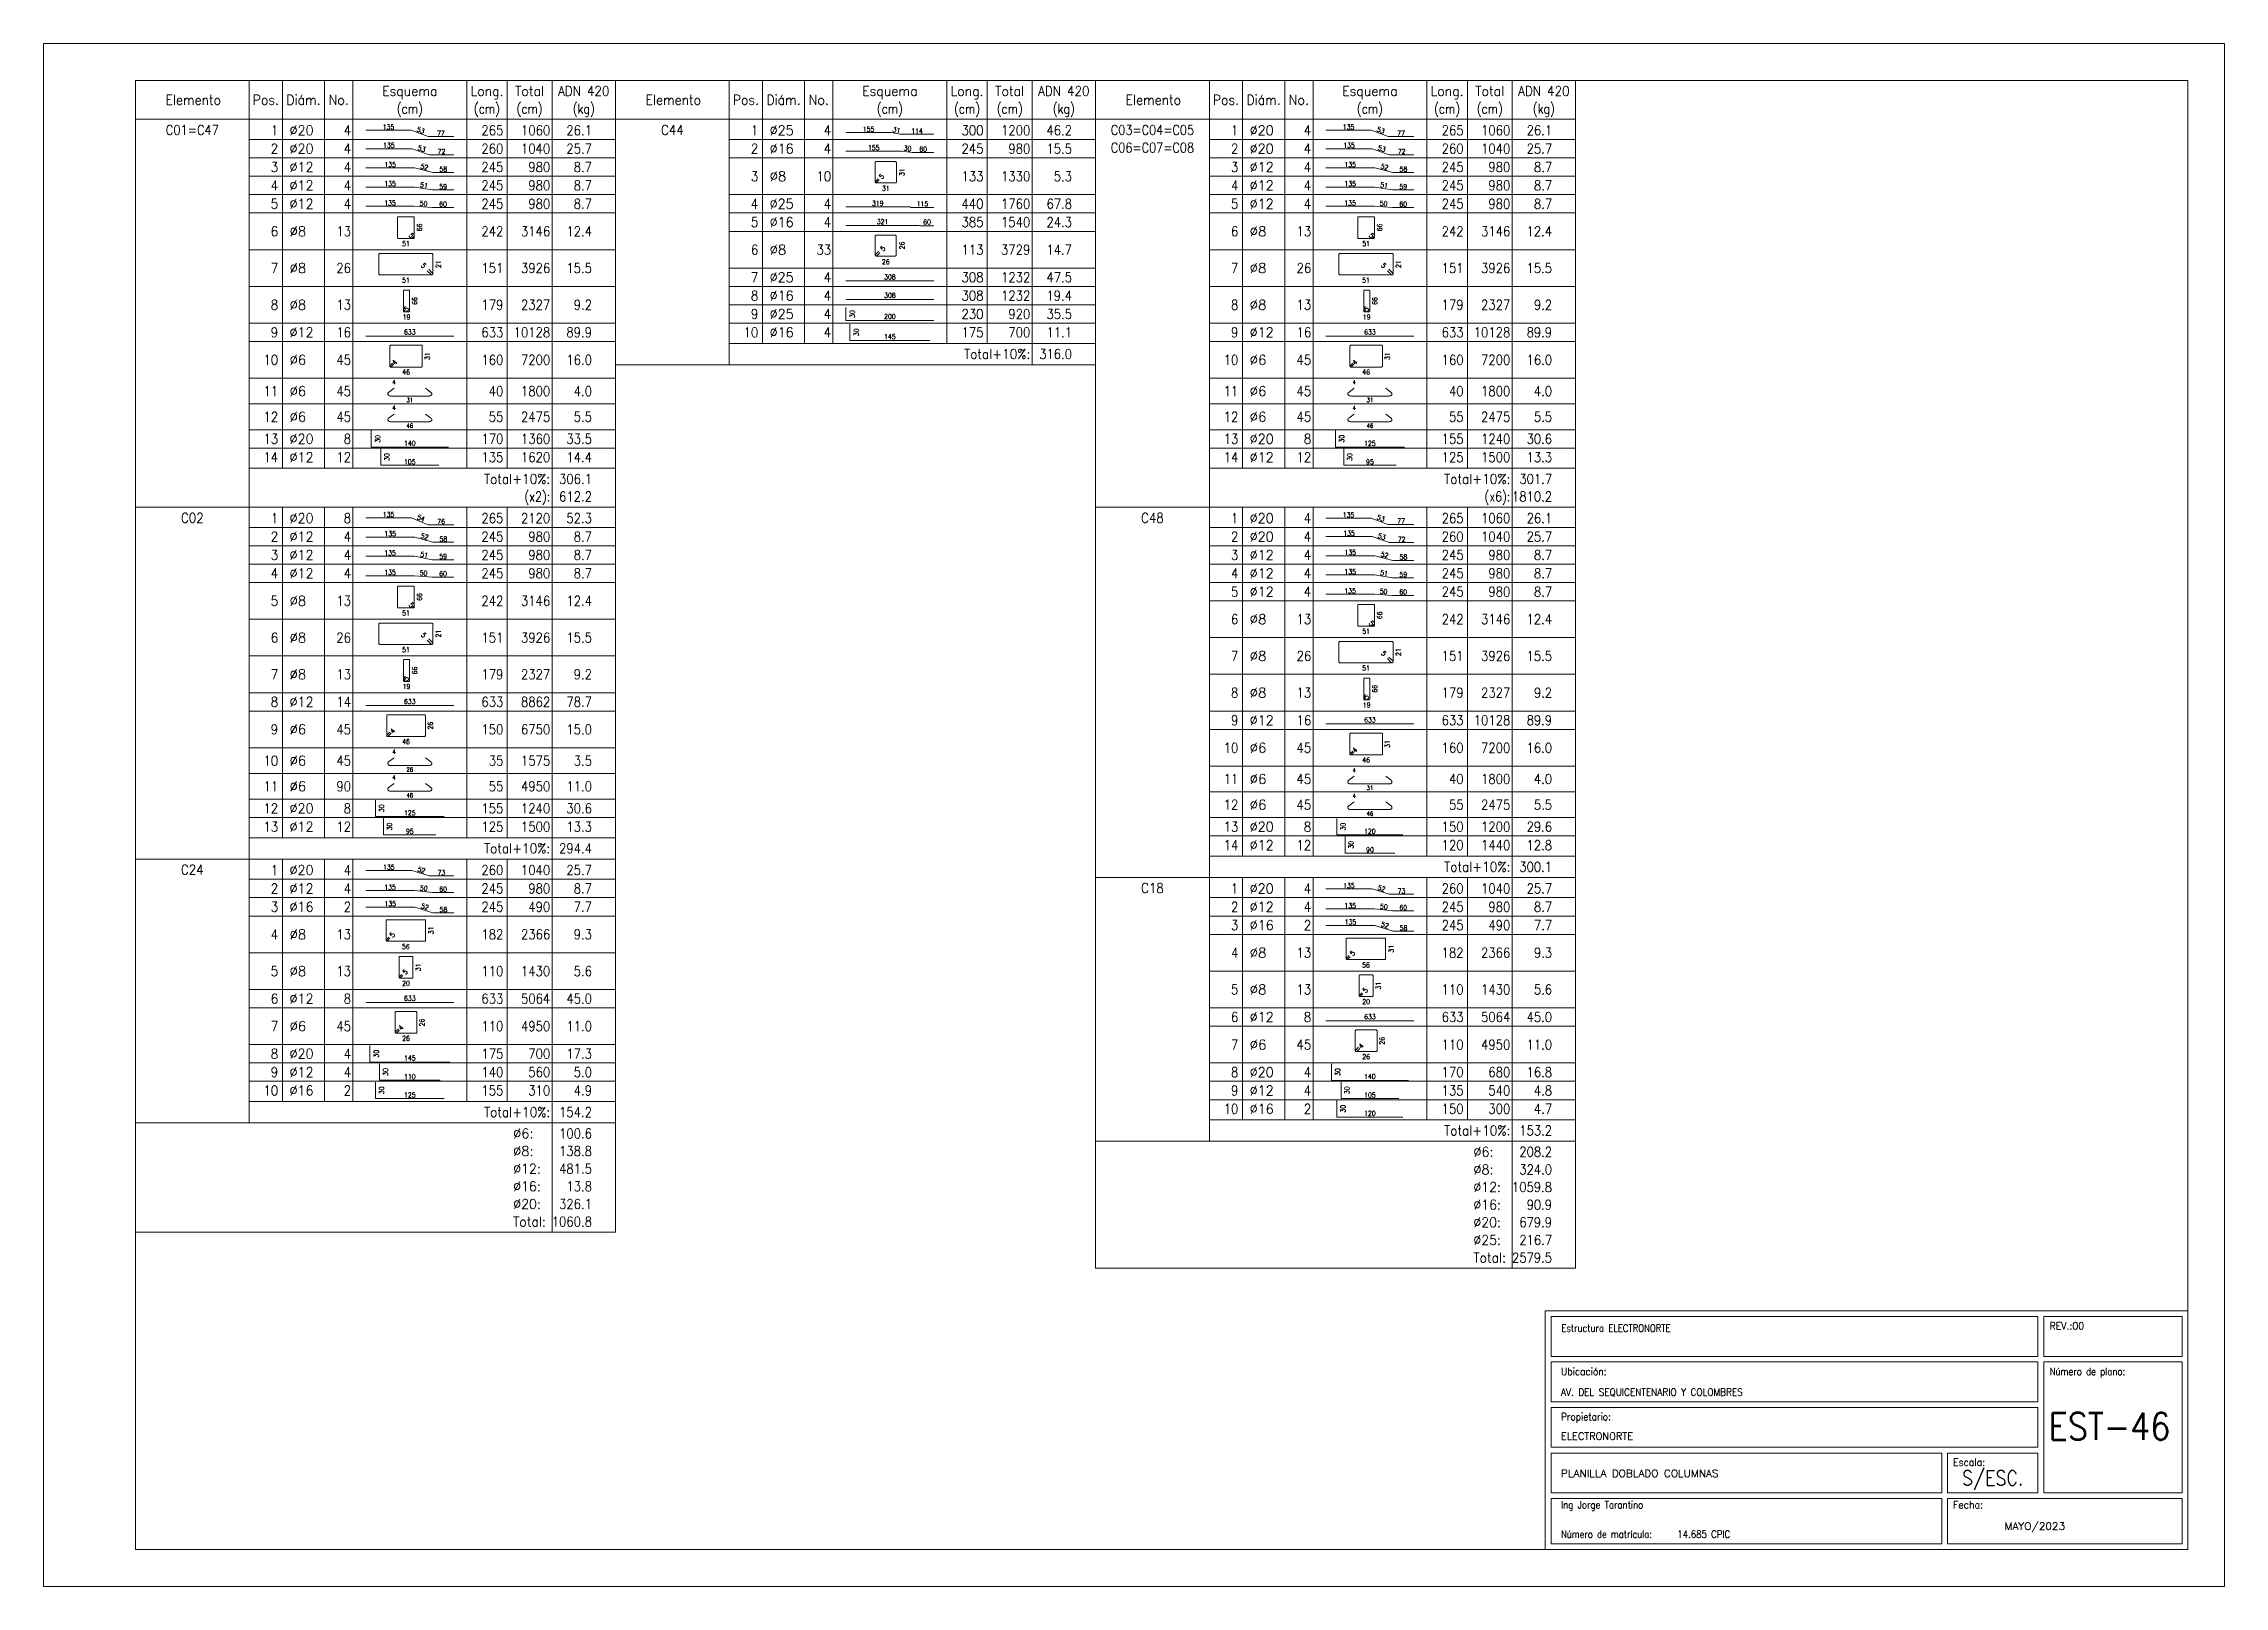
# Model space of a CAD drawing. Header units: millimetres. Extents: x 42 to 225, y 58 to 140.
# Drawn here: x 42.1 to 101.5, y 98.3 to 140.3 of the extents above; entities that cross this region are included whole.
import ezdxf
from ezdxf.enums import TextEntityAlignment as Align

# ---------------------------------------------------------------- set-up
doc = ezdxf.new("R2010")
doc.units = ezdxf.units.MM
for name, color, linetype, lineweight in [('CYPE', 7, 'Continuous', 0), ('DESPIECES_TABLA', 7, 'Continuous', 9), ('RECUAD_LIMITES', 2, 'Continuous', 0), ('RECUAD_MARCO', 1, 'Continuous', 20), ('TABLAS', 1, 'Continuous', 0), ('TEXTO_TABLAS', 1, 'Continuous', 0), ('TEXTOS_COTAS_DESPIECES_TABLA', 1, 'Continuous', 0)]:
    doc.layers.add(name, color=color, linetype=linetype, lineweight=lineweight)
doc.styles.add('CYPETXT', font='romans__.ttf', dxfattribs={"height": 0.2})
doc.styles.add('CYPETXT_romans', font='romans__.ttf', dxfattribs={"height": 0.2})

msp = doc.modelspace()

# ---------------------------------------------------------------- texts
at = {"layer": 'CYPE', "color": 5, "style": 'CYPETXT'}
for s, width, p in [('Estructura ELECTRONORTE', 0.842437, (83.44, 105.253)), ('AV. DEL SEQUICENTENARIO Y COLOMBRES', 0.887423, (83.43, 103.513)), ('ELECTRONORTE', 0.974409, (83.43, 102.313)), ('PLANILLA DOBLADO COLUMNAS', 1.047361, (83.43, 101.299)), ('Ing Jorge Tarantino', 0.851105, (83.43, 100.443)), ('14.685 CPIC', 0.851936, (86.6, 99.643)), ('MAYO/2023', 1.047361, (95.51, 99.863))]:
    msp.add_text(s, height=0.2, dxfattribs=dict(at, width=width)).set_placement(p)
at = {"layer": 'CYPE', "color": 4, "style": 'CYPETXT'}
for s, width, p in [('REV.:00', 0.927655, (96.74, 105.313)), ('Ubicación:', 0.90604, (83.43, 104.073)), ('Número de plano:', 0.844847, (96.74, 104.073)), ('Propietario:', 0.885908, (83.43, 102.843)), ('Escala:', 0.925891, (94.11, 101.603)), ('Fecha:', 0.933698, (94.11, 100.443)), ('Número de matrícula:', 0.83516, (83.43, 99.643))]:
    msp.add_text(s, height=0.2, dxfattribs=dict(at, width=width)).set_placement(p)
at = {"layer": 'CYPE', "color": 5, "style": 'CYPETXT'}
for s, height, width, p in [('EST-46', 0.7333, 0.872274, (98.37, 102.31)), ('S/ESC.', 0.4, 0.869965, (95.19, 101.073))]:
    msp.add_text(s, height=height, dxfattribs=dict(at, width=width)).set_placement(p, align=Align.CENTER)
at = {"layer": 'TEXTO_TABLAS', "style": 'CYPETXT_romans'}
for s, height, width, p in [('Esquema', 0.2667, 0.93681, (52.074, 139.033)), ('Long.', 0.2667, 0.9375, (54.176, 139.033)), ('Total', 0.2667, 0.935673, (55.338, 139.033)), ('ADN 420', 0.2667, 0.893197, (56.812, 139.033)), ('Esquema', 0.2667, 0.93681, (65.15, 139.033)), ('Long.', 0.2667, 0.9375, (67.252, 139.033)), ('Total', 0.2667, 0.935673, (68.414, 139.033)), ('ADN 420', 0.2667, 0.893197, (69.888, 139.033)), ('Esquema', 0.2667, 0.93681, (78.226, 139.033)), ('Long.', 0.2667, 0.9375, (80.328, 139.033)), ('Total', 0.2667, 0.935673, (81.49, 139.033)), ('ADN 420', 0.2667, 0.893197, (82.964, 139.033)), ('Elemento', 0.2667, 0.923378, (46.175, 138.793)), ('Pos.', 0.2667, 0.930268, (48.152, 138.793)), ('Diám.', 0.2667, 0.924488, (49.178, 138.793)), ('No.', 0.2667, 0.948905, (50.138, 138.793)), ('(cm)', 0.2667, 0.819001, (52.074, 138.553)), ('(cm)', 0.2667, 0.819001, (54.176, 138.553)), ('(cm)', 0.2667, 0.819001, (55.338, 138.553)), ('(kg)', 0.2667, 0.827954, (56.812, 138.553)), ('Elemento', 0.2667, 0.923378, (59.251, 138.793)), ('Pos.', 0.2667, 0.930268, (61.228, 138.793)), ('Diám.', 0.2667, 0.924488, (62.254, 138.793)), ('No.', 0.2667, 0.948905, (63.214, 138.793)), ('(cm)', 0.2667, 0.819001, (65.15, 138.553)), ('(cm)', 0.2667, 0.819001, (67.252, 138.553)), ('(cm)', 0.2667, 0.819001, (68.414, 138.553)), ('(kg)', 0.2667, 0.827954, (69.888, 138.553)), ('Elemento', 0.2667, 0.923378, (72.327, 138.793)), ('Pos.', 0.2667, 0.930268, (74.304, 138.793)), ('Diám.', 0.2667, 0.924488, (75.33, 138.793)), ('No.', 0.2667, 0.948905, (76.29, 138.793)), ('(cm)', 0.2667, 0.819001, (78.226, 138.553)), ('(cm)', 0.2667, 0.819001, (80.328, 138.553)), ('(cm)', 0.2667, 0.819001, (81.49, 138.553)), ('(kg)', 0.2667, 0.827954, (82.964, 138.553)), ('C01=C47', 0.2667, 0.852568, (46.15, 137.973)), ('C44', 0.2667, 0.8832, (59.226, 137.973)), ('C03=C04=C05', 0.26667, 0.844501, (72.302, 137.973)), ('C06=C07=C08', 0.26667, 0.844501, (72.302, 137.493)), ('C02', 0.2667, 0.8832, (46.15, 127.413)), ('C48', 0.2667, 0.8832, (72.302, 127.413)), ('C24', 0.2667, 0.8832, (46.15, 117.833)), ('C18', 0.2667, 0.8832, (72.302, 117.333))]:
    msp.add_text(s, height=height, dxfattribs=dict(at, width=width)).set_placement(p, align=Align.MIDDLE_CENTER)
for s, height, width, p in [('1', 0.267, 0.872274, (48.488, 137.963)), ('4', 0.267, 0.872274, (50.474, 137.963)), ('265', 0.2667, 0.872274, (54.624, 137.963)), ('1060', 0.2667, 0.872274, (55.898, 137.963)), ('26.1', 0.2667, 0.869308, (57.036, 137.963)), ('1', 0.267, 0.872274, (61.564, 137.963)), ('4', 0.267, 0.872274, (63.55, 137.963)), ('300', 0.2667, 0.872274, (67.7, 137.963)), ('1200', 0.2667, 0.872274, (68.974, 137.963)), ('46.2', 0.2667, 0.869308, (70.112, 137.963)), ('1', 0.267, 0.872274, (74.64, 137.963)), ('4', 0.267, 0.872274, (76.626, 137.963)), ('265', 0.2667, 0.872274, (80.776, 137.963)), ('1060', 0.2667, 0.872274, (82.05, 137.963)), ('26.1', 0.2667, 0.869308, (83.188, 137.963)), ('2', 0.267, 0.872274, (48.488, 137.463)), ('4', 0.267, 0.872274, (50.474, 137.463)), ('260', 0.2667, 0.872274, (54.624, 137.463)), ('1040', 0.2667, 0.872274, (55.898, 137.463)), ('25.7', 0.2667, 0.869308, (57.036, 137.463)), ('2', 0.267, 0.872274, (61.564, 137.463)), ('4', 0.267, 0.872274, (63.55, 137.463)), ('245', 0.2667, 0.872274, (67.7, 137.463)), ('980', 0.2667, 0.872274, (68.974, 137.463)), ('15.5', 0.2667, 0.869308, (70.112, 137.463)), ('2', 0.267, 0.872274, (74.64, 137.463)), ('4', 0.267, 0.872274, (76.626, 137.463)), ('260', 0.2667, 0.872274, (80.776, 137.463)), ('1040', 0.2667, 0.872274, (82.05, 137.463)), ('25.7', 0.2667, 0.869308, (83.188, 137.463)), ('3', 0.267, 0.872274, (48.488, 136.963)), ('4', 0.267, 0.872274, (50.474, 136.963)), ('245', 0.2667, 0.872274, (54.624, 136.963)), ('980', 0.2667, 0.872274, (55.898, 136.963)), ('8.7', 0.2667, 0.868127, (57.036, 136.963)), ('3', 0.267, 0.872274, (61.564, 136.713)), ('10', 0.2667, 0.872274, (63.55, 136.713)), ('133', 0.2667, 0.872274, (67.7, 136.713)), ('1330', 0.2667, 0.872274, (68.974, 136.713)), ('5.3', 0.2667, 0.868127, (70.112, 136.713)), ('3', 0.267, 0.872274, (74.64, 136.963)), ('4', 0.267, 0.872274, (76.626, 136.963)), ('245', 0.2667, 0.872274, (80.776, 136.963)), ('980', 0.2667, 0.872274, (82.05, 136.963)), ('8.7', 0.2667, 0.868127, (83.188, 136.963)), ('4', 0.267, 0.872274, (48.488, 136.463)), ('5', 0.267, 0.872274, (48.488, 135.963)), ('4', 0.267, 0.872274, (50.474, 136.463)), ('4', 0.267, 0.872274, (50.474, 135.963)), ('245', 0.2667, 0.872274, (54.624, 136.463)), ('245', 0.2667, 0.872274, (54.624, 135.963)), ('980', 0.2667, 0.872274, (55.898, 136.463)), ('980', 0.2667, 0.872274, (55.898, 135.963)), ('8.7', 0.2667, 0.868127, (57.036, 136.463)), ('8.7', 0.2667, 0.868127, (57.036, 135.963)), ('4', 0.267, 0.872274, (61.564, 135.963)), ('4', 0.267, 0.872274, (63.55, 135.963)), ('440', 0.2667, 0.872274, (67.7, 135.963)), ('1760', 0.2667, 0.872274, (68.974, 135.963)), ('67.8', 0.2667, 0.869308, (70.112, 135.963)), ('4', 0.267, 0.872274, (74.64, 136.463)), ('5', 0.267, 0.872274, (74.64, 135.963)), ('4', 0.267, 0.872274, (76.626, 136.463)), ('4', 0.267, 0.872274, (76.626, 135.963)), ('245', 0.2667, 0.872274, (80.776, 136.463)), ('245', 0.2667, 0.872274, (80.776, 135.963)), ('980', 0.2667, 0.872274, (82.05, 136.463)), ('980', 0.2667, 0.872274, (82.05, 135.963)), ('8.7', 0.2667, 0.868127, (83.188, 136.463)), ('8.7', 0.2667, 0.868127, (83.188, 135.963)), ('5', 0.267, 0.872274, (61.564, 135.463)), ('4', 0.267, 0.872274, (63.55, 135.463)), ('385', 0.2667, 0.872274, (67.7, 135.463)), ('1540', 0.2667, 0.872274, (68.974, 135.463)), ('24.3', 0.2667, 0.869308, (70.112, 135.463)), ('6', 0.267, 0.872274, (48.488, 135.213)), ('13', 0.2667, 0.872274, (50.474, 135.213)), ('242', 0.2667, 0.872274, (54.624, 135.213)), ('3146', 0.2667, 0.872274, (55.898, 135.213)), ('12.4', 0.2667, 0.869308, (57.036, 135.213)), ('6', 0.267, 0.872274, (61.564, 134.713)), ('33', 0.2667, 0.872274, (63.55, 134.713)), ('113', 0.2667, 0.872274, (67.7, 134.713)), ('3729', 0.2667, 0.872274, (68.974, 134.713)), ('14.7', 0.2667, 0.869308, (70.112, 134.713)), ('6', 0.267, 0.872274, (74.64, 135.213)), ('13', 0.2667, 0.872274, (76.626, 135.213)), ('242', 0.2667, 0.872274, (80.776, 135.213)), ('3146', 0.2667, 0.872274, (82.05, 135.213)), ('12.4', 0.2667, 0.869308, (83.188, 135.213)), ('7', 0.267, 0.872274, (48.488, 134.213)), ('26', 0.2667, 0.872274, (50.474, 134.213)), ('151', 0.2667, 0.872274, (54.624, 134.213)), ('3926', 0.2667, 0.872274, (55.898, 134.213)), ('15.5', 0.2667, 0.869308, (57.036, 134.213)), ('7', 0.267, 0.872274, (74.64, 134.213)), ('26', 0.2667, 0.872274, (76.626, 134.213)), ('151', 0.2667, 0.872274, (80.776, 134.213)), ('3926', 0.2667, 0.872274, (82.05, 134.213)), ('15.5', 0.2667, 0.869308, (83.188, 134.213)), ('7', 0.267, 0.872274, (61.564, 133.963)), ('4', 0.267, 0.872274, (63.55, 133.963)), ('308', 0.2667, 0.872274, (67.7, 133.963)), ('1232', 0.2667, 0.872274, (68.974, 133.963)), ('47.5', 0.2667, 0.869308, (70.112, 133.963)), ('8', 0.267, 0.872274, (48.488, 133.213)), ('13', 0.2667, 0.872274, (50.474, 133.213)), ('179', 0.2667, 0.872274, (54.624, 133.213)), ('2327', 0.2667, 0.872274, (55.898, 133.213)), ('9.2', 0.2667, 0.868127, (57.036, 133.213)), ('8', 0.267, 0.872274, (61.564, 133.463)), ('9', 0.267, 0.872274, (61.564, 132.963)), ('4', 0.267, 0.872274, (63.55, 133.463)), ('4', 0.267, 0.872274, (63.55, 132.963)), ('308', 0.2667, 0.872274, (67.7, 133.463)), ('230', 0.2667, 0.872274, (67.7, 132.963)), ('1232', 0.2667, 0.872274, (68.974, 133.463)), ('920', 0.2667, 0.872274, (68.974, 132.963)), ('35.5', 0.2667, 0.869308, (70.112, 132.963)), ('19.4', 0.2667, 0.869308, (70.112, 133.463)), ('8', 0.267, 0.872274, (74.64, 133.213)), ('13', 0.2667, 0.872274, (76.626, 133.213)), ('179', 0.2667, 0.872274, (80.776, 133.213)), ('2327', 0.2667, 0.872274, (82.05, 133.213)), ('9.2', 0.2667, 0.868127, (83.188, 133.213)), ('9', 0.267, 0.872274, (48.488, 132.463)), ('16', 0.2667, 0.872274, (50.474, 132.463)), ('633', 0.2667, 0.872274, (54.624, 132.463)), ('10128', 0.2667, 0.872274, (55.898, 132.463)), ('89.9', 0.2667, 0.869308, (57.036, 132.463)), ('10', 0.2667, 0.872274, (61.564, 132.463)), ('4', 0.267, 0.872274, (63.55, 132.463)), ('175', 0.2667, 0.872274, (67.7, 132.463)), ('700', 0.2667, 0.872274, (68.974, 132.463)), ('11.1', 0.2667, 0.869308, (70.112, 132.463)), ('9', 0.267, 0.872274, (74.64, 132.463)), ('16', 0.2667, 0.872274, (76.626, 132.463)), ('633', 0.2667, 0.872274, (80.776, 132.463)), ('10128', 0.2667, 0.872274, (82.05, 132.463)), ('89.9', 0.2667, 0.869308, (83.188, 132.463)), ('Total+10%:', 0.2667, 0.906671, (68.974, 131.873)), ('316.0', 0.2667, 0.869965, (70.112, 131.873)), ('10', 0.2667, 0.872274, (48.488, 131.713)), ('45', 0.2667, 0.872274, (50.474, 131.713)), ('160', 0.2667, 0.872274, (54.624, 131.713)), ('7200', 0.2667, 0.872274, (55.898, 131.713)), ('16.0', 0.2667, 0.869308, (57.036, 131.713)), ('10', 0.2667, 0.872274, (74.64, 131.713)), ('45', 0.2667, 0.872274, (76.626, 131.713)), ('160', 0.2667, 0.872274, (80.776, 131.713)), ('7200', 0.2667, 0.872274, (82.05, 131.713)), ('16.0', 0.2667, 0.869308, (83.188, 131.713)), ('11', 0.2667, 0.872274, (48.488, 130.863)), ('45', 0.2667, 0.872274, (50.474, 130.863)), ('40', 0.2667, 0.872274, (54.624, 130.863)), ('1800', 0.2667, 0.872274, (55.898, 130.863)), ('4.0', 0.2667, 0.868127, (57.036, 130.863)), ('11', 0.2667, 0.872274, (74.64, 130.863)), ('45', 0.2667, 0.872274, (76.626, 130.863)), ('40', 0.2667, 0.872274, (80.776, 130.863)), ('1800', 0.2667, 0.872274, (82.05, 130.863)), ('4.0', 0.2667, 0.868127, (83.188, 130.863)), ('12', 0.2667, 0.872274, (48.488, 130.163)), ('45', 0.2667, 0.872274, (50.474, 130.163)), ('55', 0.2667, 0.872274, (54.624, 130.163)), ('2475', 0.2667, 0.872274, (55.898, 130.163)), ('5.5', 0.2667, 0.868127, (57.036, 130.163)), ('12', 0.2667, 0.872274, (74.64, 130.163)), ('45', 0.2667, 0.872274, (76.626, 130.163)), ('55', 0.2667, 0.872274, (80.776, 130.163)), ('2475', 0.2667, 0.872274, (82.05, 130.163)), ('5.5', 0.2667, 0.868127, (83.188, 130.163)), ('13', 0.2667, 0.872274, (48.488, 129.563)), ('8', 0.267, 0.872274, (50.474, 129.563)), ('170', 0.2667, 0.872274, (54.624, 129.563)), ('1360', 0.2667, 0.872274, (55.898, 129.563)), ('33.5', 0.2667, 0.869308, (57.036, 129.563)), ('13', 0.2667, 0.872274, (74.64, 129.563)), ('8', 0.267, 0.872274, (76.626, 129.563)), ('155', 0.2667, 0.872274, (80.776, 129.563)), ('1240', 0.2667, 0.872274, (82.05, 129.563)), ('30.6', 0.2667, 0.869308, (83.188, 129.563)), ('14', 0.2667, 0.872274, (48.488, 129.063)), ('12', 0.2667, 0.872274, (50.474, 129.063)), ('135', 0.2667, 0.872274, (54.624, 129.063)), ('1620', 0.2667, 0.872274, (55.898, 129.063)), ('14.4', 0.2667, 0.869308, (57.036, 129.063)), ('14', 0.2667, 0.872274, (74.64, 129.063)), ('12', 0.2667, 0.872274, (76.626, 129.063)), ('125', 0.2667, 0.872274, (80.776, 129.063)), ('1500', 0.2667, 0.872274, (82.05, 129.063)), ('13.3', 0.2667, 0.869308, (83.188, 129.063)), ('Total+10%:', 0.2667, 0.906671, (55.898, 128.473)), ('306.1', 0.2667, 0.869965, (57.036, 128.473)), ('Total+10%:', 0.2667, 0.906671, (82.05, 128.473)), ('301.7', 0.2667, 0.869965, (83.188, 128.473)), ('(x2):', 0.2667, 0.820506, (55.898, 127.993)), ('612.2', 0.2667, 0.869965, (57.036, 127.993)), ('(x6):', 0.2667, 0.820506, (82.05, 127.993)), ('1810.2', 0.2667, 0.870384, (83.188, 127.993)), ('1', 0.267, 0.872274, (48.488, 127.403)), ('8', 0.267, 0.872274, (50.474, 127.403)), ('265', 0.2667, 0.872274, (54.624, 127.403)), ('2120', 0.2667, 0.872274, (55.898, 127.403)), ('52.3', 0.2667, 0.869308, (57.036, 127.403)), ('1', 0.267, 0.872274, (74.64, 127.403)), ('4', 0.267, 0.872274, (76.626, 127.403)), ('265', 0.2667, 0.872274, (80.776, 127.403)), ('1060', 0.2667, 0.872274, (82.05, 127.403)), ('26.1', 0.2667, 0.869308, (83.188, 127.403)), ('2', 0.267, 0.872274, (48.488, 126.903)), ('3', 0.267, 0.872274, (48.488, 126.403)), ('4', 0.267, 0.872274, (50.474, 126.903)), ('4', 0.267, 0.872274, (50.474, 126.403)), ('245', 0.2667, 0.872274, (54.624, 126.903)), ('245', 0.2667, 0.872274, (54.624, 126.403)), ('980', 0.2667, 0.872274, (55.898, 126.903)), ('980', 0.2667, 0.872274, (55.898, 126.403)), ('8.7', 0.2667, 0.868127, (57.036, 126.903)), ('8.7', 0.2667, 0.868127, (57.036, 126.403)), ('2', 0.267, 0.872274, (74.64, 126.903)), ('3', 0.267, 0.872274, (74.64, 126.403)), ('4', 0.267, 0.872274, (76.626, 126.903)), ('4', 0.267, 0.872274, (76.626, 126.403)), ('260', 0.2667, 0.872274, (80.776, 126.903)), ('245', 0.2667, 0.872274, (80.776, 126.403)), ('1040', 0.2667, 0.872274, (82.05, 126.903)), ('980', 0.2667, 0.872274, (82.05, 126.403)), ('25.7', 0.2667, 0.869308, (83.188, 126.903)), ('8.7', 0.2667, 0.868127, (83.188, 126.403)), ('4', 0.267, 0.872274, (48.488, 125.903)), ('4', 0.267, 0.872274, (50.474, 125.903)), ('245', 0.2667, 0.872274, (54.624, 125.903)), ('980', 0.2667, 0.872274, (55.898, 125.903)), ('8.7', 0.2667, 0.868127, (57.036, 125.903)), ('4', 0.267, 0.872274, (74.64, 125.903)), ('4', 0.267, 0.872274, (76.626, 125.903)), ('245', 0.2667, 0.872274, (80.776, 125.903)), ('980', 0.2667, 0.872274, (82.05, 125.903)), ('8.7', 0.2667, 0.868127, (83.188, 125.903)), ('5', 0.267, 0.872274, (74.64, 125.403)), ('4', 0.267, 0.872274, (76.626, 125.403)), ('245', 0.2667, 0.872274, (80.776, 125.403)), ('980', 0.2667, 0.872274, (82.05, 125.403)), ('8.7', 0.2667, 0.868127, (83.188, 125.403)), ('5', 0.267, 0.872274, (48.488, 125.153)), ('13', 0.2667, 0.872274, (50.474, 125.153)), ('242', 0.2667, 0.872274, (54.624, 125.153)), ('3146', 0.2667, 0.872274, (55.898, 125.153)), ('12.4', 0.2667, 0.869308, (57.036, 125.153)), ('6', 0.267, 0.872274, (74.64, 124.653)), ('13', 0.2667, 0.872274, (76.626, 124.653)), ('242', 0.2667, 0.872274, (80.776, 124.653)), ('3146', 0.2667, 0.872274, (82.05, 124.653)), ('12.4', 0.2667, 0.869308, (83.188, 124.653)), ('6', 0.267, 0.872274, (48.488, 124.153)), ('26', 0.2667, 0.872274, (50.474, 124.153)), ('151', 0.2667, 0.872274, (54.624, 124.153)), ('3926', 0.2667, 0.872274, (55.898, 124.153)), ('15.5', 0.2667, 0.869308, (57.036, 124.153)), ('7', 0.267, 0.872274, (74.64, 123.653)), ('26', 0.2667, 0.872274, (76.626, 123.653)), ('151', 0.2667, 0.872274, (80.776, 123.653)), ('3926', 0.2667, 0.872274, (82.05, 123.653)), ('15.5', 0.2667, 0.869308, (83.188, 123.653)), ('7', 0.267, 0.872274, (48.488, 123.153)), ('13', 0.2667, 0.872274, (50.474, 123.153)), ('179', 0.2667, 0.872274, (54.624, 123.153)), ('2327', 0.2667, 0.872274, (55.898, 123.153)), ('9.2', 0.2667, 0.868127, (57.036, 123.153)), ('8', 0.267, 0.872274, (48.488, 122.403)), ('14', 0.2667, 0.872274, (50.474, 122.403)), ('633', 0.2667, 0.872274, (54.624, 122.403)), ('8862', 0.2667, 0.872274, (55.898, 122.403)), ('78.7', 0.2667, 0.869308, (57.036, 122.403)), ('8', 0.267, 0.872274, (74.64, 122.653)), ('13', 0.2667, 0.872274, (76.626, 122.653)), ('179', 0.2667, 0.872274, (80.776, 122.653)), ('2327', 0.2667, 0.872274, (82.05, 122.653)), ('9.2', 0.2667, 0.868127, (83.188, 122.653)), ('9', 0.267, 0.872274, (48.488, 121.653)), ('45', 0.2667, 0.872274, (50.474, 121.653)), ('150', 0.2667, 0.872274, (54.624, 121.653)), ('6750', 0.2667, 0.872274, (55.898, 121.653)), ('15.0', 0.2667, 0.869308, (57.036, 121.653)), ('9', 0.267, 0.872274, (74.64, 121.903)), ('16', 0.2667, 0.872274, (76.626, 121.903)), ('633', 0.2667, 0.872274, (80.776, 121.903)), ('10128', 0.2667, 0.872274, (82.05, 121.903)), ('89.9', 0.2667, 0.869308, (83.188, 121.903)), ('10', 0.2667, 0.872274, (74.64, 121.153)), ('45', 0.2667, 0.872274, (76.626, 121.153)), ('160', 0.2667, 0.872274, (80.776, 121.153)), ('7200', 0.2667, 0.872274, (82.05, 121.153)), ('16.0', 0.2667, 0.869308, (83.188, 121.153)), ('10', 0.2667, 0.872274, (48.488, 120.803)), ('45', 0.2667, 0.872274, (50.474, 120.803)), ('35', 0.2667, 0.872274, (54.624, 120.803)), ('1575', 0.2667, 0.872274, (55.898, 120.803)), ('3.5', 0.2667, 0.868127, (57.036, 120.803)), ('11', 0.2667, 0.872274, (48.488, 120.103)), ('90', 0.2667, 0.872274, (50.474, 120.103)), ('55', 0.2667, 0.872274, (54.624, 120.103)), ('4950', 0.2667, 0.872274, (55.898, 120.103)), ('11.0', 0.2667, 0.869308, (57.036, 120.103)), ('11', 0.2667, 0.872274, (74.64, 120.303)), ('45', 0.2667, 0.872274, (76.626, 120.303)), ('40', 0.2667, 0.872274, (80.776, 120.303)), ('1800', 0.2667, 0.872274, (82.05, 120.303)), ('4.0', 0.2667, 0.868127, (83.188, 120.303)), ('12', 0.2667, 0.872274, (48.488, 119.503)), ('8', 0.267, 0.872274, (50.474, 119.503)), ('155', 0.2667, 0.872274, (54.624, 119.503)), ('1240', 0.2667, 0.872274, (55.898, 119.503)), ('30.6', 0.2667, 0.869308, (57.036, 119.503)), ('12', 0.2667, 0.872274, (74.64, 119.603)), ('45', 0.2667, 0.872274, (76.626, 119.603)), ('55', 0.2667, 0.872274, (80.776, 119.603)), ('2475', 0.2667, 0.872274, (82.05, 119.603)), ('5.5', 0.2667, 0.868127, (83.188, 119.603)), ('13', 0.2667, 0.872274, (48.488, 119.003)), ('12', 0.2667, 0.872274, (50.474, 119.003)), ('125', 0.2667, 0.872274, (54.624, 119.003)), ('1500', 0.2667, 0.872274, (55.898, 119.003)), ('13.3', 0.2667, 0.869308, (57.036, 119.003)), ('13', 0.2667, 0.872274, (74.64, 119.003)), ('8', 0.267, 0.872274, (76.626, 119.003)), ('150', 0.2667, 0.872274, (80.776, 119.003)), ('1200', 0.2667, 0.872274, (82.05, 119.003)), ('29.6', 0.2667, 0.869308, (83.188, 119.003)), ('Total+10%:', 0.2667, 0.906671, (55.898, 118.413)), ('294.4', 0.2667, 0.869965, (57.036, 118.413)), ('14', 0.2667, 0.872274, (74.64, 118.503)), ('12', 0.2667, 0.872274, (76.626, 118.503)), ('120', 0.2667, 0.872274, (80.776, 118.503)), ('1440', 0.2667, 0.872274, (82.05, 118.503)), ('12.8', 0.2667, 0.869308, (83.188, 118.503)), ('1', 0.267, 0.872274, (48.488, 117.823)), ('4', 0.267, 0.872274, (50.474, 117.823)), ('260', 0.2667, 0.872274, (54.624, 117.823)), ('1040', 0.2667, 0.872274, (55.898, 117.823)), ('25.7', 0.2667, 0.869308, (57.036, 117.823)), ('Total+10%:', 0.2667, 0.906671, (82.05, 117.913)), ('300.1', 0.2667, 0.869965, (83.188, 117.913)), ('2', 0.267, 0.872274, (48.488, 117.323)), ('4', 0.267, 0.872274, (50.474, 117.323)), ('245', 0.2667, 0.872274, (54.624, 117.323)), ('980', 0.2667, 0.872274, (55.898, 117.323)), ('8.7', 0.2667, 0.868127, (57.036, 117.323)), ('1', 0.267, 0.872274, (74.64, 117.323)), ('4', 0.267, 0.872274, (76.626, 117.323)), ('260', 0.2667, 0.872274, (80.776, 117.323)), ('1040', 0.2667, 0.872274, (82.05, 117.323)), ('25.7', 0.2667, 0.869308, (83.188, 117.323)), ('3', 0.267, 0.872274, (48.488, 116.823)), ('2', 0.267, 0.872274, (50.474, 116.823)), ('245', 0.2667, 0.872274, (54.624, 116.823)), ('490', 0.2667, 0.872274, (55.898, 116.823)), ('7.7', 0.2667, 0.868127, (57.036, 116.823)), ('2', 0.267, 0.872274, (74.64, 116.823)), ('3', 0.267, 0.872274, (74.64, 116.323)), ('4', 0.267, 0.872274, (76.626, 116.823)), ('2', 0.267, 0.872274, (76.626, 116.323)), ('245', 0.2667, 0.872274, (80.776, 116.823)), ('245', 0.2667, 0.872274, (80.776, 116.323)), ('980', 0.2667, 0.872274, (82.05, 116.823)), ('490', 0.2667, 0.872274, (82.05, 116.323)), ('8.7', 0.2667, 0.868127, (83.188, 116.823)), ('7.7', 0.2667, 0.868127, (83.188, 116.323)), ('4', 0.267, 0.872274, (48.488, 116.073)), ('13', 0.2667, 0.872274, (50.474, 116.073)), ('182', 0.2667, 0.872274, (54.624, 116.073)), ('2366', 0.2667, 0.872274, (55.898, 116.073)), ('9.3', 0.2667, 0.868127, (57.036, 116.073)), ('4', 0.267, 0.872274, (74.64, 115.573)), ('13', 0.2667, 0.872274, (76.626, 115.573)), ('182', 0.2667, 0.872274, (80.776, 115.573)), ('2366', 0.2667, 0.872274, (82.05, 115.573)), ('9.3', 0.2667, 0.868127, (83.188, 115.573)), ('5', 0.267, 0.872274, (48.488, 115.073)), ('13', 0.2667, 0.872274, (50.474, 115.073)), ('110', 0.2667, 0.872274, (54.624, 115.073)), ('1430', 0.2667, 0.872274, (55.898, 115.073)), ('5.6', 0.2667, 0.868127, (57.036, 115.073)), ('5', 0.267, 0.872274, (74.64, 114.573)), ('13', 0.2667, 0.872274, (76.626, 114.573)), ('110', 0.2667, 0.872274, (80.776, 114.573)), ('1430', 0.2667, 0.872274, (82.05, 114.573)), ('5.6', 0.2667, 0.868127, (83.188, 114.573)), ('6', 0.267, 0.872274, (48.488, 114.323)), ('8', 0.267, 0.872274, (50.474, 114.323)), ('633', 0.2667, 0.872274, (54.624, 114.323)), ('5064', 0.2667, 0.872274, (55.898, 114.323)), ('45.0', 0.2667, 0.869308, (57.036, 114.323)), ('7', 0.267, 0.872274, (48.488, 113.573)), ('45', 0.2667, 0.872274, (50.474, 113.573)), ('110', 0.2667, 0.872274, (54.624, 113.573)), ('4950', 0.2667, 0.872274, (55.898, 113.573)), ('11.0', 0.2667, 0.869308, (57.036, 113.573)), ('6', 0.267, 0.872274, (74.64, 113.823)), ('8', 0.267, 0.872274, (76.626, 113.823)), ('633', 0.2667, 0.872274, (80.776, 113.823)), ('5064', 0.2667, 0.872274, (82.05, 113.823)), ('45.0', 0.2667, 0.869308, (83.188, 113.823)), ('8', 0.267, 0.872274, (48.488, 112.823)), ('4', 0.267, 0.872274, (50.474, 112.823)), ('175', 0.2667, 0.872274, (54.624, 112.823)), ('700', 0.2667, 0.872274, (55.898, 112.823)), ('17.3', 0.2667, 0.869308, (57.036, 112.823)), ('7', 0.267, 0.872274, (74.64, 113.073)), ('45', 0.2667, 0.872274, (76.626, 113.073)), ('110', 0.2667, 0.872274, (80.776, 113.073)), ('4950', 0.2667, 0.872274, (82.05, 113.073)), ('11.0', 0.2667, 0.869308, (83.188, 113.073)), ('9', 0.267, 0.872274, (48.488, 112.323)), ('4', 0.267, 0.872274, (50.474, 112.323)), ('140', 0.2667, 0.872274, (54.624, 112.323)), ('560', 0.2667, 0.872274, (55.898, 112.323)), ('5.0', 0.2667, 0.868127, (57.036, 112.323)), ('8', 0.267, 0.872274, (74.64, 112.323)), ('4', 0.267, 0.872274, (76.626, 112.323)), ('170', 0.2667, 0.872274, (80.776, 112.323)), ('680', 0.2667, 0.872274, (82.05, 112.323)), ('16.8', 0.2667, 0.869308, (83.188, 112.323)), ('10', 0.2667, 0.872274, (48.488, 111.823)), ('2', 0.267, 0.872274, (50.474, 111.823)), ('155', 0.2667, 0.872274, (54.624, 111.823)), ('310', 0.2667, 0.872274, (55.898, 111.823)), ('4.9', 0.2667, 0.868127, (57.036, 111.823)), ('9', 0.267, 0.872274, (74.64, 111.823)), ('4', 0.267, 0.872274, (76.626, 111.823)), ('135', 0.2667, 0.872274, (80.776, 111.823)), ('540', 0.2667, 0.872274, (82.05, 111.823)), ('4.8', 0.2667, 0.868127, (83.188, 111.823)), ('Total+10%:', 0.2667, 0.906671, (55.898, 111.233)), ('154.2', 0.2667, 0.869965, (57.036, 111.233)), ('10', 0.2667, 0.872274, (74.64, 111.323)), ('2', 0.267, 0.872274, (76.626, 111.323)), ('150', 0.2667, 0.872274, (80.776, 111.323)), ('300', 0.2667, 0.872274, (82.05, 111.323)), ('4.7', 0.2667, 0.868127, (83.188, 111.323)), ('100.6', 0.2667, 0.869965, (57.036, 110.653)), ('Total+10%:', 0.2667, 0.906671, (82.05, 110.733)), ('153.2', 0.2667, 0.869965, (83.188, 110.733)), ('138.8', 0.2667, 0.869965, (57.036, 110.173)), ('208.2', 0.2667, 0.869965, (83.188, 110.153)), ('481.5', 0.2667, 0.869965, (57.036, 109.693)), ('13.8', 0.2667, 0.869308, (57.036, 109.213)), ('1059.8', 0.2667, 0.870384, (83.188, 109.193)), ('324.0', 0.2667, 0.869965, (83.188, 109.673)), ('326.1', 0.2667, 0.869965, (57.036, 108.733)), ('90.9', 0.2667, 0.869308, (83.188, 108.713)), ('1060.8', 0.2667, 0.870384, (57.036, 108.253)), ('679.9', 0.2667, 0.869965, (83.188, 108.233)), ('216.7', 0.2667, 0.869965, (83.188, 107.753)), ('2579.5', 0.2667, 0.870384, (83.188, 107.273))]:
    msp.add_text(s, height=height, dxfattribs=dict(at, width=width)).set_placement(p, align=Align.MIDDLE_RIGHT)
for s, width, p in [('%%c20', 0.955414, (48.798, 137.963)), ('%%c25', 0.955414, (61.874, 137.963)), ('%%c20', 0.955414, (74.95, 137.963)), ('%%c20', 0.955414, (48.798, 137.463)), ('%%c16', 0.955414, (61.874, 137.463)), ('%%c20', 0.955414, (74.95, 137.463)), ('%%c12', 0.955414, (48.798, 136.963)), ('%%c8', 0.99505, (61.874, 136.713)), ('%%c12', 0.955414, (74.95, 136.963)), ('%%c12', 0.955414, (48.798, 136.463)), ('%%c12', 0.955414, (48.798, 135.963)), ('%%c25', 0.955414, (61.874, 135.963)), ('%%c12', 0.955414, (74.95, 136.463)), ('%%c12', 0.955414, (74.95, 135.963)), ('%%c16', 0.955414, (61.874, 135.463)), ('%%c8', 0.99505, (48.798, 135.213)), ('%%c8', 0.99505, (61.874, 134.713)), ('%%c8', 0.99505, (74.95, 135.213)), ('%%c8', 0.99505, (48.798, 134.213)), ('%%c8', 0.99505, (74.95, 134.213)), ('%%c25', 0.955414, (61.874, 133.963)), ('%%c8', 0.99505, (48.798, 133.213)), ('%%c16', 0.955414, (61.874, 133.463)), ('%%c25', 0.955414, (61.874, 132.963)), ('%%c8', 0.99505, (74.95, 133.213)), ('%%c12', 0.955414, (48.798, 132.463)), ('%%c16', 0.955414, (61.874, 132.463)), ('%%c12', 0.955414, (74.95, 132.463)), ('%%c6', 0.99505, (48.798, 131.713)), ('%%c6', 0.99505, (74.95, 131.713)), ('%%c6', 0.99505, (48.798, 130.863)), ('%%c6', 0.99505, (74.95, 130.863)), ('%%c6', 0.99505, (48.798, 130.163)), ('%%c6', 0.99505, (74.95, 130.163)), ('%%c20', 0.955414, (48.798, 129.563)), ('%%c20', 0.955414, (74.95, 129.563)), ('%%c12', 0.955414, (48.798, 129.063)), ('%%c12', 0.955414, (74.95, 129.063)), ('%%c20', 0.955414, (48.798, 127.403)), ('%%c20', 0.955414, (74.95, 127.403)), ('%%c12', 0.955414, (48.798, 126.903)), ('%%c12', 0.955414, (48.798, 126.403)), ('%%c20', 0.955414, (74.95, 126.903)), ('%%c12', 0.955414, (74.95, 126.403)), ('%%c12', 0.955414, (48.798, 125.903)), ('%%c12', 0.955414, (74.95, 125.903)), ('%%c12', 0.955414, (74.95, 125.403)), ('%%c8', 0.99505, (48.798, 125.153)), ('%%c8', 0.99505, (74.95, 124.653)), ('%%c8', 0.99505, (48.798, 124.153)), ('%%c8', 0.99505, (74.95, 123.653)), ('%%c8', 0.99505, (48.798, 123.153)), ('%%c12', 0.955414, (48.798, 122.403)), ('%%c8', 0.99505, (74.95, 122.653)), ('%%c6', 0.99505, (48.798, 121.653)), ('%%c12', 0.955414, (74.95, 121.903)), ('%%c6', 0.99505, (74.95, 121.153)), ('%%c6', 0.99505, (48.798, 120.803)), ('%%c6', 0.99505, (48.798, 120.103)), ('%%c6', 0.99505, (74.95, 120.303)), ('%%c20', 0.955414, (48.798, 119.503)), ('%%c6', 0.99505, (74.95, 119.603)), ('%%c12', 0.955414, (48.798, 119.003)), ('%%c20', 0.955414, (74.95, 119.003)), ('%%c12', 0.955414, (74.95, 118.503)), ('%%c20', 0.955414, (48.798, 117.823)), ('%%c12', 0.955414, (48.798, 117.323)), ('%%c20', 0.955414, (74.95, 117.323)), ('%%c16', 0.955414, (48.798, 116.823)), ('%%c12', 0.955414, (74.95, 116.823)), ('%%c16', 0.955414, (74.95, 116.323)), ('%%c8', 0.99505, (48.798, 116.073)), ('%%c8', 0.99505, (74.95, 115.573)), ('%%c8', 0.99505, (48.798, 115.073)), ('%%c8', 0.99505, (74.95, 114.573)), ('%%c12', 0.955414, (48.798, 114.323)), ('%%c6', 0.99505, (48.798, 113.573)), ('%%c12', 0.955414, (74.95, 113.823)), ('%%c20', 0.955414, (48.798, 112.823)), ('%%c6', 0.99505, (74.95, 113.073)), ('%%c12', 0.955414, (48.798, 112.323)), ('%%c20', 0.955414, (74.95, 112.323)), ('%%c16', 0.955414, (48.798, 111.823)), ('%%c12', 0.955414, (74.95, 111.823)), ('%%c16', 0.955414, (74.95, 111.323)), ('%%c6:', 0.966972, (54.89, 110.653)), ('%%c8:', 0.966972, (54.89, 110.173)), ('%%c6:', 0.966972, (81.042, 110.153)), ('%%c12:', 0.940736, (54.89, 109.693)), ('%%c16:', 0.940736, (54.89, 109.213)), ('%%c12:', 0.940736, (81.042, 109.193)), ('%%c8:', 0.966972, (81.042, 109.673)), ('%%c20:', 0.940736, (54.89, 108.733)), ('%%c16:', 0.940736, (81.042, 108.713)), ('Total:', 0.925563, (54.89, 108.253)), ('%%c20:', 0.940736, (81.042, 108.233)), ('%%c25:', 0.940736, (81.042, 107.753)), ('Total:', 0.925563, (81.042, 107.273))]:
    msp.add_text(s, height=0.2667, dxfattribs=dict(at, width=width)).set_placement(p, align=Align.MIDDLE_LEFT)
at = {"layer": 'TEXTOS_COTAS_DESPIECES_TABLA', "style": 'CYPETXT_romans', "width": 0.872274}
for s, height, p in [('135', 0.1333, (51.492, 137.987)), ('77', 0.1333, (52.922, 137.819)), ('155', 0.1333, (64.571, 137.927)), ('114', 0.1333, (65.891, 137.879)), ('135', 0.1333, (77.644, 137.987)), ('77', 0.1333, (79.074, 137.819)), ('135', 0.1333, (51.504, 137.485)), ('72', 0.1333, (52.937, 137.321)), ('155', 0.1333, (64.71, 137.423)), ('60', 0.1333, (66.057, 137.383)), ('135', 0.1333, (77.656, 137.485)), ('72', 0.1333, (79.089, 137.321)), ('135', 0.1333, (51.539, 136.966)), ('58', 0.1333, (52.986, 136.84)), ('135', 0.1333, (77.691, 136.966)), ('58', 0.1333, (79.138, 136.84)), ('135', 0.1333, (51.535, 135.92)), ('135', 0.1333, (51.536, 136.442)), ('59', 0.1333, (52.982, 136.364)), ('319', 0.1333, (64.82, 135.91)), ('115', 0.1333, (66.037, 135.896)), ('135', 0.1333, (77.687, 135.92)), ('135', 0.1333, (77.688, 136.442)), ('59', 0.1333, (79.134, 136.364)), ('60', 0.1333, (52.98, 135.886)), ('321', 0.1333, (64.951, 135.408)), ('60', 0.1333, (66.163, 135.398)), ('60', 0.1333, (79.132, 135.886)), ('308', 0.1333, (65.15, 133.905)), ('308', 0.1333, (65.15, 133.405)), ('633', 0.1333, (52.074, 132.405)), ('200', 0.1333, (65.15, 132.827)), ('633', 0.1333, (78.226, 132.405)), ('145', 0.1333, (65.15, 132.278)), ('4', 0.113, (51.644, 131.049)), ('4', 0.113, (77.796, 131.049)), ('4', 0.113, (51.644, 130.349)), ('4', 0.113, (77.796, 130.349)), ('140', 0.1333, (52.074, 129.377)), ('125', 0.1333, (78.226, 129.375)), ('105', 0.1333, (52.074, 128.872)), ('95', 0.1333, (78.226, 128.871)), ('135', 0.1333, (51.495, 127.438)), ('76', 0.1333, (52.925, 127.248)), ('135', 0.1333, (77.644, 127.427)), ('77', 0.1333, (79.074, 127.259)), ('135', 0.1333, (51.537, 126.392)), ('135', 0.1333, (51.54, 126.915)), ('58', 0.1333, (52.987, 126.771)), ('135', 0.1333, (77.656, 126.925)), ('135', 0.1333, (77.691, 126.406)), ('72', 0.1333, (79.089, 126.761)), ('135', 0.1333, (51.535, 125.862)), ('59', 0.1333, (52.983, 126.293)), ('60', 0.1333, (52.98, 125.824)), ('135', 0.1333, (77.688, 125.882)), ('59', 0.1333, (79.134, 125.804)), ('58', 0.1333, (79.138, 126.28)), ('135', 0.1333, (77.687, 125.36)), ('60', 0.1333, (79.132, 125.326)), ('633', 0.1333, (52.074, 122.345)), ('633', 0.1333, (78.226, 121.845)), ('4', 0.113, (51.644, 120.989)), ('4', 0.113, (77.796, 120.489)), ('4', 0.113, (51.644, 120.289)), ('125', 0.1333, (52.074, 119.315)), ('4', 0.113, (77.796, 119.789)), ('95', 0.1333, (52.074, 118.811)), ('120', 0.1333, (78.226, 118.814)), ('90', 0.1333, (78.226, 118.31)), ('135', 0.1333, (51.503, 117.837)), ('73', 0.1333, (52.935, 117.689)), ('135', 0.1333, (51.536, 117.29)), ('60', 0.1333, (52.981, 117.236)), ('135', 0.1333, (77.655, 117.337)), ('73', 0.1333, (79.087, 117.189)), ('135', 0.1333, (51.542, 116.842)), ('58', 0.1333, (52.989, 116.684)), ('135', 0.1333, (77.688, 116.79)), ('135', 0.1333, (77.694, 116.342)), ('60', 0.1333, (79.133, 116.736)), ('58', 0.1333, (79.141, 116.184)), ('633', 0.1333, (52.074, 114.265)), ('633', 0.1333, (78.226, 113.765)), ('145', 0.1333, (52.074, 112.638)), ('110', 0.1333, (52.074, 112.133)), ('140', 0.1333, (78.226, 112.137)), ('125', 0.1333, (52.074, 111.635)), ('105', 0.1333, (78.226, 111.632)), ('120', 0.1333, (78.226, 111.134))]:
    msp.add_text(s, height=height, dxfattribs=at).set_placement(p, align=Align.CENTER)
for s, rotation, p in [('53', 339.91262, (52.348, 137.902)), ('31', 348.62423, (65.317, 137.903)), ('53', 339.91262, (78.5, 137.902)), ('53', 340.68916, (52.375, 137.402)), ('30', 352.21759, (65.621, 137.403)), ('53', 340.68916, (78.527, 137.402)), ('52', 345.697, (52.457, 136.902)), ('52', 345.697, (78.609, 136.902)), ('50', 355.95562, (52.443, 135.903)), ('51', 351.01574, (52.449, 136.403)), ('50', 355.95562, (78.595, 135.903)), ('51', 351.01574, (78.601, 136.403)), ('54', 337.45694, (52.354, 127.341)), ('53', 339.91262, (78.5, 127.342)), ('52', 343.82499, (52.461, 126.842)), ('53', 340.68916, (78.527, 126.842)), ('50', 355.65762, (52.444, 125.843)), ('51', 348.61702, (52.452, 126.343)), ('51', 351.01574, (78.601, 125.843)), ('52', 345.697, (78.609, 126.342)), ('50', 355.95562, (78.595, 125.343)), ('52', 342.43819, (52.371, 117.762)), ('50', 353.62022, (52.446, 117.263)), ('52', 342.43819, (78.523, 117.262)), ('52', 342.2546, (52.464, 116.762)), ('50', 353.62022, (78.598, 116.763)), ('52', 342.2546, (78.616, 116.262))]:
    msp.add_text(s, height=0.1333, rotation=rotation, dxfattribs=at).set_placement(p, align=Align.CENTER)
for s, rotation, p in [('5', 45, (64.923, 136.708)), ('5', 315, (52.117, 135.1)), ('5', 315, (78.269, 135.1)), ('5', 315, (52.451, 134.281)), ('5', 45, (64.958, 134.746)), ('5', 315, (78.603, 134.281)), ('5', 45, (51.983, 133.1)), ('5', 45, (78.135, 133.1)), ('4', 45, (51.661, 131.649)), ('4', 45, (77.813, 131.649)), ('5', 315, (52.117, 125.04)), ('5', 315, (52.451, 124.221)), ('5', 315, (78.269, 124.54)), ('5', 315, (78.603, 123.721)), ('5', 45, (51.983, 123.04)), ('5', 45, (78.135, 122.54)), ('4', 45, (51.6, 121.615)), ('4', 45, (77.813, 121.089)), ('5', 45, (51.599, 116.061)), ('5', 45, (77.751, 115.561)), ('5', 45, (51.948, 115.051)), ('5', 45, (78.1, 114.551)), ('4', 45, (51.831, 113.535)), ('4', 45, (77.983, 113.035))]:
    msp.add_text(s, height=0.133, rotation=rotation, dxfattribs=at).set_placement(p, align=Align.MIDDLE_CENTER)
for s, p in [('31', (65.414, 136.823)), ('66', (52.27, 135.317)), ('26', (65.414, 134.826)), ('66', (78.422, 135.317)), ('21', (52.783, 134.319)), ('21', (78.935, 134.319)), ('66', (52.141, 133.317)), ('66', (78.293, 133.317)), ('30', (64.06, 132.963)), ('30', (64.169, 132.463)), ('31', (52.483, 131.815)), ('31', (78.635, 131.815)), ('30', (51.129, 129.564)), ('30', (77.389, 129.566)), ('30', (51.382, 129.069)), ('30', (77.606, 129.07)), ('66', (52.27, 125.257)), ('66', (78.422, 124.757)), ('21', (52.783, 124.259)), ('21', (78.935, 123.759)), ('66', (52.141, 123.257)), ('66', (78.293, 122.757)), ('26', (52.569, 121.755)), ('31', (78.635, 121.255)), ('30', (51.237, 119.506)), ('30', (51.454, 119.01)), ('30', (77.425, 119.006)), ('30', (77.642, 118.511)), ('31', (52.585, 116.181)), ('31', (78.737, 115.681)), ('31', (52.234, 115.177)), ('31', (78.386, 114.677)), ('26', (52.338, 113.675)), ('30', (51.093, 112.823)), ('26', (78.49, 113.175)), ('30', (51.345, 112.328)), ('30', (77.281, 112.324)), ('30', (51.237, 111.826)), ('30', (77.534, 111.829)), ('30', (77.425, 111.326))]:
    msp.add_text(s, height=0.1333, rotation=90, dxfattribs=at).set_placement(p, align=Align.TOP_CENTER)
for s, height, p in [('31', 0.1333, (65.039, 136.448)), ('51', 0.1333, (51.97, 134.947)), ('51', 0.1333, (78.122, 134.947)), ('26', 0.1333, (65.037, 134.449)), ('51', 0.1333, (51.968, 133.949)), ('51', 0.1333, (78.12, 133.949)), ('19', 0.1333, (51.985, 132.947)), ('19', 0.1333, (78.137, 132.947)), ('46', 0.1333, (51.972, 131.448)), ('46', 0.1333, (78.124, 131.448)), ('31', 0.1133, (52.074, 130.677)), ('31', 0.1133, (78.226, 130.677)), ('46', 0.1133, (52.074, 129.977)), ('46', 0.1133, (78.226, 129.977)), ('51', 0.1333, (51.97, 124.887)), ('51', 0.1333, (78.122, 124.387)), ('51', 0.1333, (51.968, 123.889)), ('51', 0.1333, (78.12, 123.389)), ('19', 0.1333, (51.985, 122.887)), ('19', 0.1333, (78.137, 122.387)), ('46', 0.1333, (51.971, 121.389)), ('26', 0.1133, (52.074, 120.617)), ('46', 0.1333, (78.124, 120.888)), ('31', 0.1133, (78.226, 120.117)), ('46', 0.1133, (52.074, 119.917)), ('46', 0.1133, (78.226, 119.417)), ('56', 0.1333, (51.966, 115.808)), ('56', 0.1333, (78.118, 115.308)), ('20', 0.1333, (51.97, 114.808)), ('20', 0.1333, (78.122, 114.308)), ('26', 0.1333, (51.971, 113.309)), ('26', 0.1333, (78.123, 112.809))]:
    msp.add_text(s, height=height, dxfattribs=at).set_placement(p, align=Align.TOP_CENTER)

# ---------------------------------------------------------------- linework, layer by layer
at = {"layer": 'CYPE', "color": 1}
for points in [[(83, 99.323), (100.5, 99.323), (100.5, 105.823), (83, 105.823), (83, 99.323)], [(83.16, 104.583), (96.42, 104.583), (96.42, 105.673), (83.16, 105.673), (83.16, 104.583)], [(96.58, 104.583), (100.35, 104.583), (100.35, 105.673), (96.58, 105.673), (96.58, 104.583)], [(83.16, 103.343), (96.42, 103.343), (96.42, 104.433), (83.16, 104.433), (83.16, 103.343)], [(96.58, 100.873), (100.35, 100.873), (100.35, 104.433), (96.58, 104.433), (96.58, 100.873)], [(83.16, 102.113), (96.42, 102.113), (96.42, 103.193), (83.16, 103.193), (83.16, 102.113)], [(83.16, 100.873), (93.8, 100.873), (93.8, 101.953), (83.16, 101.953), (83.16, 100.873)], [(93.96, 100.873), (96.42, 100.873), (96.42, 101.953), (93.96, 101.953), (93.96, 100.873)], [(83.16, 99.483), (93.8, 99.483), (93.8, 100.713), (83.16, 100.713), (83.16, 99.483)], [(93.96, 99.483), (100.35, 99.483), (100.35, 100.713), (93.96, 100.713), (93.96, 99.483)]]:
    msp.add_lwpolyline(points, close=True, dxfattribs=at)
at = {"layer": 'DESPIECES_TABLA'}
for points in [[(50.874, 137.964), (52.111, 137.964), (52.57, 137.796), (53.274, 137.796)], [(63.95, 137.904), (65.192, 137.904), (65.432, 137.856), (66.35, 137.856)], [(77.026, 137.964), (78.263, 137.964), (78.722, 137.796), (79.426, 137.796)], [(50.874, 137.462), (52.134, 137.462), (52.601, 137.298), (53.274, 137.298)], [(63.95, 137.395), (65.47, 137.395), (65.764, 137.355), (66.35, 137.355)], [(77.026, 137.462), (78.286, 137.462), (78.753, 137.298), (79.426, 137.298)], [(50.874, 136.941), (52.205, 136.941), (52.698, 136.816), (53.274, 136.816)], [(64.828, 136.64), (64.757, 136.57), (64.755, 136.567), (64.753, 136.563), (64.752, 136.56), (64.752, 136.556), (64.752, 136.552), (64.753, 136.548), (64.755, 136.545), (64.757, 136.542), (64.76, 136.539), (64.764, 136.537), (64.768, 136.536), (64.771, 136.536), (65.307, 136.536), (65.314, 136.537), (65.321, 136.542), (65.325, 136.548), (65.327, 136.556), (65.327, 137.091), (65.325, 137.099), (65.321, 137.105), (65.314, 137.109), (65.307, 137.111), (64.771, 137.111), (64.764, 137.109), (64.757, 137.105), (64.753, 137.099), (64.752, 137.091), (64.752, 136.556), (64.752, 136.552), (64.753, 136.548), (64.755, 136.545), (64.757, 136.542), (64.76, 136.539), (64.764, 136.537), (64.768, 136.536), (64.771, 136.536), (64.775, 136.536), (64.779, 136.537), (64.782, 136.539), (64.785, 136.542), (64.856, 136.612)], [(77.026, 136.941), (78.357, 136.941), (78.85, 136.816), (79.426, 136.816)], [(50.874, 136.417), (52.199, 136.417), (52.69, 136.34), (53.274, 136.34)], [(77.026, 136.417), (78.351, 136.417), (78.842, 136.34), (79.426, 136.34)], [(50.874, 135.896), (52.197, 135.896), (52.687, 135.861), (53.274, 135.861)], [(52.148, 135.056), (52.181, 135.024), (52.182, 135.023), (52.184, 135.022), (52.185, 135.021), (52.187, 135.021), (52.189, 135.021), (52.191, 135.022), (52.192, 135.023), (52.194, 135.024), (52.195, 135.025), (52.196, 135.027), (52.196, 135.029), (52.196, 135.03), (52.196, 135.603), (52.196, 135.606), (52.194, 135.609), (52.191, 135.611), (52.187, 135.612), (51.752, 135.612), (51.749, 135.611), (51.746, 135.609), (51.744, 135.606), (51.743, 135.603), (51.743, 135.03), (51.744, 135.027), (51.746, 135.024), (51.749, 135.022), (51.752, 135.021), (52.187, 135.021), (52.189, 135.021), (52.191, 135.022), (52.192, 135.023), (52.194, 135.024), (52.195, 135.025), (52.196, 135.027), (52.196, 135.029), (52.196, 135.03), (52.196, 135.032), (52.196, 135.034), (52.195, 135.036), (52.194, 135.037), (52.161, 135.069)], [(63.95, 135.878), (65.69, 135.878), (65.724, 135.864), (66.35, 135.864)], [(77.026, 135.896), (78.349, 135.896), (78.839, 135.861), (79.426, 135.861)], [(78.3, 135.056), (78.333, 135.024), (78.334, 135.023), (78.336, 135.022), (78.337, 135.021), (78.339, 135.021), (78.341, 135.021), (78.343, 135.022), (78.344, 135.023), (78.346, 135.024), (78.347, 135.025), (78.348, 135.027), (78.348, 135.029), (78.348, 135.03), (78.348, 135.603), (78.348, 135.606), (78.346, 135.609), (78.343, 135.611), (78.339, 135.612), (77.904, 135.612), (77.901, 135.611), (77.898, 135.609), (77.896, 135.606), (77.895, 135.603), (77.895, 135.03), (77.896, 135.027), (77.898, 135.024), (77.901, 135.022), (77.904, 135.021), (78.339, 135.021), (78.341, 135.021), (78.343, 135.022), (78.344, 135.023), (78.346, 135.024), (78.347, 135.025), (78.348, 135.027), (78.348, 135.029), (78.348, 135.03), (78.348, 135.032), (78.348, 135.034), (78.347, 135.036), (78.346, 135.037), (78.313, 135.069)], [(63.95, 135.371), (65.952, 135.371), (65.977, 135.361), (66.35, 135.361)], [(64.843, 134.665), (64.759, 134.581), (64.756, 134.578), (64.754, 134.573), (64.752, 134.569), (64.752, 134.564), (64.752, 134.56), (64.754, 134.555), (64.756, 134.551), (64.759, 134.547), (64.763, 134.544), (64.767, 134.542), (64.771, 134.541), (64.776, 134.54), (65.298, 134.54), (65.307, 134.542), (65.315, 134.547), (65.32, 134.555), (65.322, 134.564), (65.322, 135.087), (65.32, 135.096), (65.315, 135.104), (65.307, 135.109), (65.298, 135.111), (64.776, 135.111), (64.767, 135.109), (64.759, 135.104), (64.754, 135.096), (64.752, 135.087), (64.752, 134.564), (64.752, 134.56), (64.754, 134.555), (64.756, 134.551), (64.759, 134.547), (64.763, 134.544), (64.767, 134.542), (64.771, 134.541), (64.776, 134.54), (64.78, 134.541), (64.785, 134.542), (64.789, 134.544), (64.793, 134.547), (64.877, 134.632)], [(52.551, 134.14), (52.655, 134.036), (52.659, 134.033), (52.664, 134.03), (52.67, 134.028), (52.675, 134.028), (52.681, 134.028), (52.687, 134.03), (52.692, 134.033), (52.696, 134.036), (52.7, 134.041), (52.703, 134.046), (52.704, 134.051), (52.705, 134.057), (52.705, 134.581), (52.703, 134.592), (52.696, 134.601), (52.687, 134.608), (52.675, 134.61), (51.26, 134.61), (51.249, 134.608), (51.239, 134.601), (51.233, 134.592), (51.23, 134.581), (51.23, 134.057), (51.233, 134.046), (51.239, 134.036), (51.249, 134.03), (51.26, 134.028), (52.675, 134.028), (52.681, 134.028), (52.687, 134.03), (52.692, 134.033), (52.696, 134.036), (52.7, 134.041), (52.703, 134.046), (52.704, 134.051), (52.705, 134.057), (52.704, 134.063), (52.703, 134.068), (52.7, 134.073), (52.696, 134.078), (52.592, 134.182)], [(78.703, 134.14), (78.807, 134.036), (78.811, 134.033), (78.816, 134.03), (78.822, 134.028), (78.827, 134.028), (78.833, 134.028), (78.839, 134.03), (78.844, 134.033), (78.848, 134.036), (78.852, 134.041), (78.855, 134.046), (78.856, 134.051), (78.857, 134.057), (78.857, 134.581), (78.855, 134.592), (78.848, 134.601), (78.839, 134.608), (78.827, 134.61), (77.412, 134.61), (77.401, 134.608), (77.391, 134.601), (77.385, 134.592), (77.382, 134.581), (77.382, 134.057), (77.385, 134.046), (77.391, 134.036), (77.401, 134.03), (77.412, 134.028), (78.827, 134.028), (78.833, 134.028), (78.839, 134.03), (78.844, 134.033), (78.848, 134.036), (78.852, 134.041), (78.855, 134.046), (78.856, 134.051), (78.857, 134.057), (78.856, 134.063), (78.855, 134.068), (78.852, 134.073), (78.848, 134.078), (78.744, 134.182)], [(63.95, 133.861), (66.35, 133.861)], [(51.939, 133.069), (51.906, 133.037), (51.905, 133.036), (51.904, 133.034), (51.904, 133.032), (51.904, 133.03), (51.904, 133.029), (51.904, 133.027), (51.905, 133.025), (51.906, 133.024), (51.908, 133.023), (51.909, 133.022), (51.911, 133.021), (51.913, 133.021), (52.058, 133.021), (52.061, 133.022), (52.064, 133.024), (52.066, 133.027), (52.067, 133.03), (52.067, 133.603), (52.066, 133.606), (52.064, 133.609), (52.061, 133.611), (52.058, 133.612), (51.913, 133.612), (51.909, 133.611), (51.906, 133.609), (51.904, 133.606), (51.904, 133.603), (51.904, 133.03), (51.904, 133.029), (51.904, 133.027), (51.905, 133.025), (51.906, 133.024), (51.908, 133.023), (51.909, 133.022), (51.911, 133.021), (51.913, 133.021), (51.914, 133.021), (51.916, 133.022), (51.917, 133.022), (51.918, 133.023), (51.919, 133.024), (51.952, 133.056)], [(63.95, 133.361), (66.35, 133.361)], [(63.95, 133.143), (63.95, 132.783), (66.35, 132.783)], [(78.091, 133.069), (78.058, 133.037), (78.057, 133.036), (78.056, 133.034), (78.056, 133.032), (78.056, 133.03), (78.056, 133.029), (78.056, 133.027), (78.057, 133.025), (78.058, 133.024), (78.06, 133.023), (78.061, 133.022), (78.063, 133.021), (78.065, 133.021), (78.21, 133.021), (78.213, 133.022), (78.216, 133.024), (78.218, 133.027), (78.219, 133.03), (78.219, 133.603), (78.218, 133.606), (78.216, 133.609), (78.213, 133.611), (78.21, 133.612), (78.065, 133.612), (78.061, 133.611), (78.058, 133.609), (78.056, 133.606), (78.056, 133.603), (78.056, 133.03), (78.056, 133.029), (78.056, 133.027), (78.057, 133.025), (78.058, 133.024), (78.06, 133.023), (78.061, 133.022), (78.063, 133.021), (78.065, 133.021), (78.066, 133.021), (78.068, 133.022), (78.069, 133.022), (78.07, 133.023), (78.071, 133.024), (78.104, 133.056)], [(64.062, 132.688), (64.062, 132.238), (66.237, 132.238)], [(50.874, 132.361), (53.274, 132.361)], [(51.604, 131.62), (51.536, 131.552), (51.534, 131.549), (51.532, 131.546), (51.531, 131.542), (51.53, 131.538), (51.531, 131.534), (51.532, 131.531), (51.534, 131.527), (51.536, 131.524), (51.539, 131.522), (51.542, 131.52), (51.546, 131.519), (51.55, 131.519), (52.394, 131.519), (52.401, 131.52), (52.407, 131.524), (52.411, 131.531), (52.413, 131.538), (52.413, 132.092), (52.411, 132.099), (52.407, 132.105), (52.401, 132.11), (52.394, 132.111), (51.55, 132.111), (51.542, 132.11), (51.536, 132.105), (51.532, 132.099), (51.53, 132.092), (51.53, 131.538), (51.531, 131.534), (51.532, 131.531), (51.534, 131.527), (51.536, 131.524), (51.539, 131.522), (51.542, 131.52), (51.546, 131.519), (51.55, 131.519), (51.553, 131.519), (51.557, 131.52), (51.56, 131.522), (51.563, 131.524), (51.632, 131.593)], [(77.026, 132.361), (79.426, 132.361)], [(77.756, 131.62), (77.688, 131.552), (77.686, 131.549), (77.684, 131.546), (77.683, 131.542), (77.682, 131.538), (77.683, 131.534), (77.684, 131.531), (77.686, 131.527), (77.688, 131.524), (77.691, 131.522), (77.694, 131.52), (77.698, 131.519), (77.702, 131.519), (78.546, 131.519), (78.553, 131.52), (78.559, 131.524), (78.563, 131.531), (78.565, 131.538), (78.565, 132.092), (78.563, 132.099), (78.559, 132.105), (78.553, 132.11), (78.546, 132.111), (77.702, 132.111), (77.694, 132.11), (77.688, 132.105), (77.684, 132.099), (77.682, 132.092), (77.682, 131.538), (77.683, 131.534), (77.684, 131.531), (77.686, 131.527), (77.688, 131.524), (77.691, 131.522), (77.694, 131.52), (77.698, 131.519), (77.702, 131.519), (77.705, 131.519), (77.709, 131.52), (77.712, 131.522), (77.715, 131.524), (77.784, 131.593)], [(51.644, 130.94), (51.496, 130.829), (51.484, 130.817), (51.476, 130.803), (51.474, 130.788), (51.475, 130.775), (51.481, 130.763), (51.49, 130.752), (51.502, 130.743), (51.517, 130.736), (51.533, 130.732), (51.55, 130.73), (52.597, 130.73), (52.614, 130.732), (52.63, 130.736), (52.645, 130.743), (52.657, 130.752), (52.666, 130.763), (52.672, 130.775), (52.674, 130.788), (52.671, 130.803), (52.663, 130.817), (52.651, 130.829), (52.503, 130.94)], [(77.796, 130.94), (77.648, 130.829), (77.636, 130.817), (77.628, 130.803), (77.626, 130.788), (77.627, 130.775), (77.633, 130.763), (77.642, 130.752), (77.654, 130.743), (77.669, 130.736), (77.685, 130.732), (77.702, 130.73), (78.749, 130.73), (78.766, 130.732), (78.782, 130.736), (78.797, 130.743), (78.809, 130.752), (78.818, 130.763), (78.824, 130.775), (78.826, 130.788), (78.823, 130.803), (78.815, 130.817), (78.803, 130.829), (78.655, 130.94)], [(51.644, 130.24), (51.496, 130.129), (51.484, 130.117), (51.476, 130.103), (51.474, 130.088), (51.475, 130.075), (51.481, 130.063), (51.49, 130.052), (51.502, 130.043), (51.517, 130.036), (51.533, 130.032), (51.55, 130.03), (52.597, 130.03), (52.614, 130.032), (52.63, 130.036), (52.645, 130.043), (52.657, 130.052), (52.666, 130.063), (52.672, 130.075), (52.674, 130.088), (52.671, 130.103), (52.663, 130.117), (52.651, 130.129), (52.503, 130.24)], [(77.796, 130.24), (77.648, 130.129), (77.636, 130.117), (77.628, 130.103), (77.626, 130.088), (77.627, 130.075), (77.633, 130.063), (77.642, 130.052), (77.654, 130.043), (77.669, 130.036), (77.685, 130.032), (77.702, 130.03), (78.749, 130.03), (78.766, 130.032), (78.782, 130.036), (78.797, 130.043), (78.809, 130.052), (78.818, 130.063), (78.824, 130.075), (78.826, 130.088), (78.823, 130.103), (78.815, 130.117), (78.803, 130.129), (78.655, 130.24)], [(51.024, 129.789), (51.024, 129.339), (53.124, 129.339)], [(77.288, 129.791), (77.288, 129.341), (79.163, 129.341)], [(51.286, 129.294), (51.286, 128.844), (52.861, 128.844)], [(77.513, 129.295), (77.513, 128.845), (78.938, 128.845)], [(50.874, 127.416), (52.116, 127.416), (52.576, 127.225), (53.274, 127.225)], [(77.026, 127.404), (78.263, 127.404), (78.722, 127.236), (79.426, 127.236)], [(50.874, 126.89), (52.207, 126.89), (52.701, 126.747), (53.274, 126.747)], [(77.026, 126.902), (78.286, 126.902), (78.753, 126.738), (79.426, 126.738)], [(50.874, 126.368), (52.201, 126.368), (52.693, 126.269), (53.274, 126.269)], [(77.026, 126.381), (78.357, 126.381), (78.85, 126.256), (79.426, 126.256)], [(50.874, 125.837), (52.197, 125.837), (52.687, 125.8), (53.274, 125.8)], [(52.148, 124.996), (52.181, 124.964), (52.182, 124.963), (52.184, 124.962), (52.185, 124.961), (52.187, 124.961), (52.189, 124.961), (52.191, 124.962), (52.192, 124.963), (52.194, 124.964), (52.195, 124.965), (52.196, 124.967), (52.196, 124.969), (52.196, 124.97), (52.196, 125.543), (52.196, 125.546), (52.194, 125.549), (52.191, 125.551), (52.187, 125.552), (51.752, 125.552), (51.749, 125.551), (51.746, 125.549), (51.744, 125.546), (51.743, 125.543), (51.743, 124.97), (51.744, 124.967), (51.746, 124.964), (51.749, 124.962), (51.752, 124.961), (52.187, 124.961), (52.189, 124.961), (52.191, 124.962), (52.192, 124.963), (52.194, 124.964), (52.195, 124.965), (52.196, 124.967), (52.196, 124.969), (52.196, 124.97), (52.196, 124.972), (52.196, 124.974), (52.195, 124.976), (52.194, 124.977), (52.161, 125.009)], [(77.026, 125.857), (78.351, 125.857), (78.842, 125.78), (79.426, 125.78)], [(77.026, 125.336), (78.349, 125.336), (78.839, 125.301), (79.426, 125.301)], [(78.3, 124.496), (78.333, 124.464), (78.334, 124.463), (78.336, 124.462), (78.337, 124.461), (78.339, 124.461), (78.341, 124.461), (78.343, 124.462), (78.344, 124.463), (78.346, 124.464), (78.347, 124.465), (78.348, 124.467), (78.348, 124.469), (78.348, 124.47), (78.348, 125.043), (78.348, 125.046), (78.346, 125.049), (78.343, 125.051), (78.339, 125.052), (77.904, 125.052), (77.901, 125.051), (77.898, 125.049), (77.896, 125.046), (77.895, 125.043), (77.895, 124.47), (77.896, 124.467), (77.898, 124.464), (77.901, 124.462), (77.904, 124.461), (78.339, 124.461), (78.341, 124.461), (78.343, 124.462), (78.344, 124.463), (78.346, 124.464), (78.347, 124.465), (78.348, 124.467), (78.348, 124.469), (78.348, 124.47), (78.348, 124.472), (78.348, 124.474), (78.347, 124.476), (78.346, 124.477), (78.313, 124.509)], [(52.551, 124.08), (52.655, 123.976), (52.659, 123.973), (52.664, 123.97), (52.67, 123.968), (52.675, 123.968), (52.681, 123.968), (52.687, 123.97), (52.692, 123.973), (52.696, 123.976), (52.7, 123.981), (52.703, 123.986), (52.704, 123.991), (52.705, 123.997), (52.705, 124.521), (52.703, 124.532), (52.696, 124.541), (52.687, 124.548), (52.675, 124.55), (51.26, 124.55), (51.249, 124.548), (51.239, 124.541), (51.233, 124.532), (51.23, 124.521), (51.23, 123.997), (51.233, 123.986), (51.239, 123.976), (51.249, 123.97), (51.26, 123.968), (52.675, 123.968), (52.681, 123.968), (52.687, 123.97), (52.692, 123.973), (52.696, 123.976), (52.7, 123.981), (52.703, 123.986), (52.704, 123.991), (52.705, 123.997), (52.704, 124.003), (52.703, 124.008), (52.7, 124.013), (52.696, 124.018), (52.592, 124.122)], [(51.939, 123.009), (51.906, 122.977), (51.905, 122.976), (51.904, 122.974), (51.904, 122.972), (51.904, 122.97), (51.904, 122.969), (51.904, 122.967), (51.905, 122.965), (51.906, 122.964), (51.908, 122.963), (51.909, 122.962), (51.911, 122.961), (51.913, 122.961), (52.058, 122.961), (52.061, 122.962), (52.064, 122.964), (52.066, 122.967), (52.067, 122.97), (52.067, 123.543), (52.066, 123.546), (52.064, 123.549), (52.061, 123.551), (52.058, 123.552), (51.913, 123.552), (51.909, 123.551), (51.906, 123.549), (51.904, 123.546), (51.904, 123.543), (51.904, 122.97), (51.904, 122.969), (51.904, 122.967), (51.905, 122.965), (51.906, 122.964), (51.908, 122.963), (51.909, 122.962), (51.911, 122.961), (51.913, 122.961), (51.914, 122.961), (51.916, 122.962), (51.917, 122.962), (51.918, 122.963), (51.919, 122.964), (51.952, 122.996)], [(78.703, 123.58), (78.807, 123.476), (78.811, 123.473), (78.816, 123.47), (78.822, 123.468), (78.827, 123.468), (78.833, 123.468), (78.839, 123.47), (78.844, 123.473), (78.848, 123.476), (78.852, 123.481), (78.855, 123.486), (78.856, 123.491), (78.857, 123.497), (78.857, 124.021), (78.855, 124.032), (78.848, 124.041), (78.839, 124.048), (78.827, 124.05), (77.412, 124.05), (77.401, 124.048), (77.391, 124.041), (77.385, 124.032), (77.382, 124.021), (77.382, 123.497), (77.385, 123.486), (77.391, 123.476), (77.401, 123.47), (77.412, 123.468), (78.827, 123.468), (78.833, 123.468), (78.839, 123.47), (78.844, 123.473), (78.848, 123.476), (78.852, 123.481), (78.855, 123.486), (78.856, 123.491), (78.857, 123.497), (78.856, 123.503), (78.855, 123.508), (78.852, 123.513), (78.848, 123.518), (78.744, 123.622)], [(78.091, 122.509), (78.058, 122.477), (78.057, 122.476), (78.056, 122.474), (78.056, 122.472), (78.056, 122.47), (78.056, 122.469), (78.056, 122.467), (78.057, 122.465), (78.058, 122.464), (78.06, 122.463), (78.061, 122.462), (78.063, 122.461), (78.065, 122.461), (78.21, 122.461), (78.213, 122.462), (78.216, 122.464), (78.218, 122.467), (78.219, 122.47), (78.219, 123.043), (78.218, 123.046), (78.216, 123.049), (78.213, 123.051), (78.21, 123.052), (78.065, 123.052), (78.061, 123.051), (78.058, 123.049), (78.056, 123.046), (78.056, 123.043), (78.056, 122.47), (78.056, 122.469), (78.056, 122.467), (78.057, 122.465), (78.058, 122.464), (78.06, 122.463), (78.061, 122.462), (78.063, 122.461), (78.065, 122.461), (78.066, 122.461), (78.068, 122.462), (78.069, 122.462), (78.07, 122.463), (78.071, 122.464), (78.104, 122.496)], [(50.874, 122.301), (53.274, 122.301)], [(51.533, 121.581), (51.452, 121.499), (51.449, 121.496), (51.447, 121.492), (51.446, 121.487), (51.445, 121.483), (51.446, 121.478), (51.447, 121.474), (51.449, 121.47), (51.452, 121.467), (51.455, 121.464), (51.459, 121.462), (51.464, 121.46), (51.468, 121.46), (52.474, 121.46), (52.483, 121.462), (52.491, 121.467), (52.496, 121.474), (52.497, 121.483), (52.497, 122.028), (52.496, 122.036), (52.491, 122.044), (52.483, 122.049), (52.474, 122.051), (51.468, 122.051), (51.459, 122.049), (51.452, 122.044), (51.447, 122.036), (51.445, 122.028), (51.445, 121.483), (51.446, 121.478), (51.447, 121.474), (51.449, 121.47), (51.452, 121.467), (51.455, 121.464), (51.459, 121.462), (51.464, 121.46), (51.468, 121.46), (51.473, 121.46), (51.477, 121.462), (51.481, 121.464), (51.484, 121.467), (51.566, 121.548)], [(77.026, 121.801), (79.426, 121.801)], [(77.756, 121.06), (77.688, 120.992), (77.686, 120.989), (77.684, 120.986), (77.683, 120.982), (77.682, 120.978), (77.683, 120.974), (77.684, 120.971), (77.686, 120.967), (77.688, 120.964), (77.691, 120.962), (77.694, 120.96), (77.698, 120.959), (77.702, 120.959), (78.546, 120.959), (78.553, 120.96), (78.559, 120.964), (78.563, 120.971), (78.565, 120.978), (78.565, 121.532), (78.563, 121.539), (78.559, 121.545), (78.553, 121.55), (78.546, 121.551), (77.702, 121.551), (77.694, 121.55), (77.688, 121.545), (77.684, 121.539), (77.682, 121.532), (77.682, 120.978), (77.683, 120.974), (77.684, 120.971), (77.686, 120.967), (77.688, 120.964), (77.691, 120.962), (77.694, 120.96), (77.698, 120.959), (77.702, 120.959), (77.705, 120.959), (77.709, 120.96), (77.712, 120.962), (77.715, 120.964), (77.784, 121.033)], [(51.644, 120.88), (51.496, 120.769), (51.484, 120.757), (51.476, 120.743), (51.474, 120.728), (51.475, 120.715), (51.481, 120.703), (51.49, 120.692), (51.502, 120.683), (51.517, 120.676), (51.533, 120.672), (51.55, 120.67), (52.597, 120.67), (52.614, 120.672), (52.63, 120.676), (52.645, 120.683), (52.657, 120.692), (52.666, 120.703), (52.672, 120.715), (52.674, 120.728), (52.671, 120.743), (52.663, 120.757), (52.651, 120.769), (52.503, 120.88)], [(51.644, 120.18), (51.496, 120.069), (51.484, 120.057), (51.476, 120.043), (51.474, 120.028), (51.475, 120.015), (51.481, 120.003), (51.49, 119.992), (51.502, 119.983), (51.517, 119.976), (51.533, 119.972), (51.55, 119.97), (52.597, 119.97), (52.614, 119.972), (52.63, 119.976), (52.645, 119.983), (52.657, 119.992), (52.666, 120.003), (52.672, 120.015), (52.674, 120.028), (52.671, 120.043), (52.663, 120.057), (52.651, 120.069), (52.503, 120.18)], [(77.796, 120.38), (77.648, 120.269), (77.636, 120.257), (77.628, 120.243), (77.626, 120.228), (77.627, 120.215), (77.633, 120.203), (77.642, 120.192), (77.654, 120.183), (77.669, 120.176), (77.685, 120.172), (77.702, 120.17), (78.749, 120.17), (78.766, 120.172), (78.782, 120.176), (78.797, 120.183), (78.809, 120.192), (78.818, 120.203), (78.824, 120.215), (78.826, 120.228), (78.823, 120.243), (78.815, 120.257), (78.803, 120.269), (78.655, 120.38)], [(51.136, 119.731), (51.136, 119.281), (53.011, 119.281)], [(77.796, 119.68), (77.648, 119.569), (77.636, 119.557), (77.628, 119.543), (77.626, 119.528), (77.627, 119.515), (77.633, 119.503), (77.642, 119.492), (77.654, 119.483), (77.669, 119.476), (77.685, 119.472), (77.702, 119.47), (78.749, 119.47), (78.766, 119.472), (78.782, 119.476), (78.797, 119.483), (78.809, 119.492), (78.818, 119.503), (78.824, 119.515), (78.826, 119.528), (78.823, 119.543), (78.815, 119.557), (78.803, 119.569), (78.655, 119.68)], [(51.361, 119.235), (51.361, 118.785), (52.786, 118.785)], [(77.326, 119.231), (77.326, 118.781), (79.126, 118.781)], [(77.551, 118.736), (77.551, 118.286), (78.901, 118.286)], [(50.874, 117.814), (52.132, 117.814), (52.597, 117.666), (53.274, 117.666)], [(50.874, 117.266), (52.198, 117.266), (52.688, 117.211), (53.274, 117.211)], [(77.026, 117.314), (78.284, 117.314), (78.749, 117.166), (79.426, 117.166)], [(50.874, 116.818), (52.21, 116.818), (52.704, 116.659), (53.274, 116.659)], [(51.504, 115.994), (51.435, 115.924), (51.433, 115.922), (51.431, 115.919), (51.43, 115.917), (51.429, 115.914), (51.429, 115.91), (51.429, 115.907), (51.43, 115.903), (51.432, 115.9), (51.435, 115.897), (51.438, 115.894), (51.441, 115.892), (51.445, 115.891), (51.449, 115.891), (52.483, 115.891), (52.49, 115.892), (52.497, 115.897), (52.501, 115.903), (52.502, 115.91), (52.502, 116.451), (52.501, 116.459), (52.497, 116.465), (52.49, 116.47), (52.483, 116.471), (51.449, 116.471), (51.441, 116.47), (51.435, 116.465), (51.43, 116.459), (51.429, 116.451), (51.429, 115.91), (51.429, 115.907), (51.43, 115.903), (51.432, 115.9), (51.435, 115.897), (51.438, 115.894), (51.441, 115.892), (51.445, 115.891), (51.449, 115.891), (51.452, 115.891), (51.456, 115.892), (51.459, 115.894), (51.462, 115.897), (51.532, 115.966)], [(77.026, 116.766), (78.35, 116.766), (78.84, 116.711), (79.426, 116.711)], [(77.026, 116.318), (78.362, 116.318), (78.856, 116.159), (79.426, 116.159)], [(77.656, 115.494), (77.587, 115.424), (77.585, 115.422), (77.583, 115.419), (77.582, 115.417), (77.581, 115.414), (77.581, 115.41), (77.581, 115.407), (77.582, 115.403), (77.584, 115.4), (77.587, 115.397), (77.59, 115.394), (77.593, 115.392), (77.597, 115.391), (77.601, 115.391), (78.635, 115.391), (78.642, 115.392), (78.649, 115.397), (78.653, 115.403), (78.654, 115.41), (78.654, 115.951), (78.653, 115.959), (78.649, 115.965), (78.642, 115.97), (78.635, 115.971), (77.601, 115.971), (77.593, 115.97), (77.587, 115.965), (77.582, 115.959), (77.581, 115.951), (77.581, 115.41), (77.581, 115.407), (77.582, 115.403), (77.584, 115.4), (77.587, 115.397), (77.59, 115.394), (77.593, 115.392), (77.597, 115.391), (77.601, 115.391), (77.604, 115.391), (77.608, 115.392), (77.611, 115.394), (77.614, 115.397), (77.684, 115.466)], [(51.855, 114.985), (51.786, 114.916), (51.783, 114.913), (51.782, 114.91), (51.78, 114.906), (51.78, 114.902), (51.78, 114.898), (51.782, 114.895), (51.783, 114.891), (51.786, 114.888), (51.789, 114.886), (51.792, 114.884), (51.796, 114.883), (51.8, 114.883), (52.14, 114.883), (52.147, 114.884), (52.154, 114.888), (52.158, 114.895), (52.159, 114.902), (52.159, 115.452), (52.158, 115.459), (52.154, 115.465), (52.147, 115.47), (52.14, 115.471), (51.8, 115.471), (51.792, 115.47), (51.786, 115.465), (51.782, 115.459), (51.78, 115.452), (51.78, 114.902), (51.78, 114.898), (51.782, 114.895), (51.783, 114.891), (51.786, 114.888), (51.789, 114.886), (51.792, 114.884), (51.796, 114.883), (51.8, 114.883), (51.803, 114.883), (51.807, 114.884), (51.81, 114.886), (51.813, 114.888), (51.882, 114.957)], [(78.007, 114.485), (77.938, 114.416), (77.935, 114.413), (77.934, 114.41), (77.932, 114.406), (77.932, 114.402), (77.932, 114.398), (77.934, 114.395), (77.935, 114.391), (77.938, 114.388), (77.941, 114.386), (77.944, 114.384), (77.948, 114.383), (77.952, 114.383), (78.292, 114.383), (78.299, 114.384), (78.306, 114.388), (78.31, 114.395), (78.311, 114.402), (78.311, 114.952), (78.31, 114.959), (78.306, 114.965), (78.299, 114.97), (78.292, 114.971), (77.952, 114.971), (77.944, 114.97), (77.938, 114.965), (77.934, 114.959), (77.932, 114.952), (77.932, 114.402), (77.932, 114.398), (77.934, 114.395), (77.935, 114.391), (77.938, 114.388), (77.941, 114.386), (77.944, 114.384), (77.948, 114.383), (77.952, 114.383), (77.955, 114.383), (77.959, 114.384), (77.962, 114.386), (77.965, 114.388), (78.034, 114.457)], [(50.874, 114.221), (53.274, 114.221)], [(51.764, 113.501), (51.683, 113.419), (51.68, 113.416), (51.678, 113.412), (51.676, 113.407), (51.676, 113.403), (51.676, 113.398), (51.678, 113.394), (51.68, 113.39), (51.683, 113.387), (51.686, 113.384), (51.69, 113.382), (51.694, 113.38), (51.699, 113.38), (52.244, 113.38), (52.252, 113.382), (52.26, 113.387), (52.265, 113.394), (52.267, 113.403), (52.267, 113.948), (52.265, 113.956), (52.26, 113.964), (52.252, 113.969), (52.244, 113.971), (51.699, 113.971), (51.69, 113.969), (51.683, 113.964), (51.678, 113.956), (51.676, 113.948), (51.676, 113.403), (51.676, 113.398), (51.678, 113.394), (51.68, 113.39), (51.683, 113.387), (51.686, 113.384), (51.69, 113.382), (51.694, 113.38), (51.699, 113.38), (51.703, 113.38), (51.708, 113.382), (51.712, 113.384), (51.715, 113.387), (51.797, 113.468)], [(77.026, 113.721), (79.426, 113.721)], [(77.916, 113.001), (77.835, 112.919), (77.832, 112.916), (77.83, 112.912), (77.828, 112.907), (77.828, 112.903), (77.828, 112.898), (77.83, 112.894), (77.832, 112.89), (77.835, 112.887), (77.838, 112.884), (77.842, 112.882), (77.846, 112.88), (77.851, 112.88), (78.396, 112.88), (78.404, 112.882), (78.412, 112.887), (78.417, 112.894), (78.419, 112.903), (78.419, 113.448), (78.417, 113.456), (78.412, 113.464), (78.404, 113.469), (78.396, 113.471), (77.851, 113.471), (77.842, 113.469), (77.835, 113.464), (77.83, 113.456), (77.828, 113.448), (77.828, 112.903), (77.828, 112.898), (77.83, 112.894), (77.832, 112.89), (77.835, 112.887), (77.838, 112.884), (77.842, 112.882), (77.846, 112.88), (77.851, 112.88), (77.855, 112.88), (77.86, 112.882), (77.864, 112.884), (77.867, 112.887), (77.949, 112.968)], [(50.986, 113.048), (50.986, 112.598), (53.161, 112.598)], [(51.249, 112.553), (51.249, 112.103), (52.899, 112.103)], [(77.176, 112.549), (77.176, 112.099), (79.276, 112.099)], [(51.136, 112.051), (51.136, 111.601), (53.011, 111.601)], [(77.438, 112.054), (77.438, 111.604), (79.013, 111.604)], [(77.326, 111.551), (77.326, 111.101), (79.126, 111.101)]]:
    msp.add_lwpolyline(points, dxfattribs=at)
at = {"layer": 'RECUAD_LIMITES'}
msp.add_lwpolyline([(42.1, 98.323), (101.5, 98.323), (101.5, 140.323), (42.1, 140.323), (42.1, 98.323)], close=True, dxfattribs=at)
at = {"layer": 'RECUAD_MARCO'}
msp.add_lwpolyline([(44.6, 99.323), (100.5, 99.323), (100.5, 139.323), (44.6, 139.323), (44.6, 99.323)], close=True, dxfattribs=at)
at = {"layer": 'TABLAS'}
for p, q in [((44.6, 138.213), (44.6, 139.323)), ((44.6, 139.323), (57.676, 139.323)), ((47.7, 138.213), (47.7, 139.323)), ((48.604, 138.213), (48.604, 139.323)), ((49.752, 138.213), (49.752, 139.323)), ((50.524, 138.213), (50.524, 139.323)), ((53.624, 138.213), (53.624, 139.323)), ((54.728, 138.213), (54.728, 139.323)), ((55.948, 138.213), (55.948, 139.323)), ((57.676, 138.213), (57.676, 139.323)), ((57.676, 138.213), (57.676, 139.323)), ((57.676, 139.323), (70.752, 139.323)), ((60.776, 138.213), (60.776, 139.323)), ((61.68, 138.213), (61.68, 139.323)), ((62.828, 138.213), (62.828, 139.323)), ((63.6, 138.213), (63.6, 139.323)), ((66.7, 138.213), (66.7, 139.323)), ((67.804, 138.213), (67.804, 139.323)), ((69.024, 138.213), (69.024, 139.323)), ((70.752, 138.213), (70.752, 139.323)), ((70.752, 138.213), (70.752, 139.323)), ((70.752, 139.323), (83.828, 139.323)), ((73.852, 138.213), (73.852, 139.323)), ((74.756, 138.213), (74.756, 139.323)), ((75.904, 138.213), (75.904, 139.323)), ((76.676, 138.213), (76.676, 139.323)), ((79.776, 138.213), (79.776, 139.323)), ((80.88, 138.213), (80.88, 139.323)), ((82.1, 138.213), (82.1, 139.323)), ((83.828, 138.213), (83.828, 139.323)), ((44.6, 138.263), (57.676, 138.263)), ((44.6, 127.753), (44.6, 138.213)), ((47.7, 127.753), (47.7, 138.213)), ((48.604, 128.763), (48.604, 138.213)), ((49.752, 128.763), (49.752, 138.213)), ((50.524, 128.763), (50.524, 138.213)), ((53.624, 128.763), (53.624, 138.213)), ((54.728, 128.763), (54.728, 138.213)), ((55.948, 127.753), (55.948, 138.213)), ((57.676, 138.263), (70.752, 138.263)), ((57.676, 127.753), (57.676, 138.213)), ((57.676, 131.633), (57.676, 138.213)), ((60.776, 131.633), (60.776, 138.213)), ((61.68, 132.163), (61.68, 138.213)), ((62.828, 132.163), (62.828, 138.213)), ((63.6, 132.163), (63.6, 138.213)), ((66.7, 132.163), (66.7, 138.213)), ((67.804, 132.163), (67.804, 138.213)), ((69.024, 131.633), (69.024, 138.213)), ((70.752, 138.263), (83.828, 138.263)), ((70.752, 131.633), (70.752, 138.213)), ((70.752, 127.753), (70.752, 138.213)), ((73.852, 127.753), (73.852, 138.213)), ((74.756, 128.763), (74.756, 138.213)), ((75.904, 128.763), (75.904, 138.213)), ((76.676, 128.763), (76.676, 138.213)), ((79.776, 128.763), (79.776, 138.213)), ((80.88, 128.763), (80.88, 138.213)), ((82.1, 127.753), (82.1, 138.213)), ((83.828, 127.753), (83.828, 138.213)), ((60.776, 132.163), (70.752, 132.163)), ((57.676, 131.583), (57.676, 131.633)), ((57.676, 131.583), (70.752, 131.583)), ((60.776, 131.583), (60.776, 131.633)), ((69.024, 131.583), (69.024, 131.683)), ((70.752, 131.583), (70.752, 131.633)), ((47.7, 128.763), (57.676, 128.763)), ((73.852, 128.763), (83.828, 128.763)), ((44.6, 127.653), (44.6, 127.753)), ((47.7, 127.653), (47.7, 127.753)), ((55.948, 127.653), (55.948, 127.753)), ((57.676, 127.653), (57.676, 127.753)), ((70.752, 127.653), (70.752, 127.753)), ((73.852, 127.653), (73.852, 127.753)), ((82.1, 127.653), (82.1, 127.753)), ((83.828, 127.653), (83.828, 127.753)), ((44.6, 127.703), (57.676, 127.703)), ((44.6, 118.173), (44.6, 127.653)), ((47.7, 118.173), (47.7, 127.653)), ((48.604, 127.653), (48.604, 127.703)), ((48.604, 118.703), (48.604, 127.653)), ((49.752, 127.653), (49.752, 127.703)), ((49.752, 118.703), (49.752, 127.653)), ((50.524, 127.653), (50.524, 127.703)), ((50.524, 118.703), (50.524, 127.653)), ((53.624, 127.653), (53.624, 127.703)), ((53.624, 118.703), (53.624, 127.653)), ((54.728, 127.653), (54.728, 127.703)), ((54.728, 118.703), (54.728, 127.653)), ((55.948, 118.173), (55.948, 127.653)), ((57.676, 118.173), (57.676, 127.653)), ((70.752, 127.703), (83.828, 127.703)), ((70.752, 117.673), (70.752, 127.653)), ((73.852, 117.673), (73.852, 127.653)), ((74.756, 127.653), (74.756, 127.703)), ((74.756, 118.203), (74.756, 127.653)), ((75.904, 127.653), (75.904, 127.703)), ((75.904, 118.203), (75.904, 127.653)), ((76.676, 127.653), (76.676, 127.703)), ((76.676, 118.203), (76.676, 127.653)), ((79.776, 127.653), (79.776, 127.703)), ((79.776, 118.203), (79.776, 127.653)), ((80.88, 127.653), (80.88, 127.703)), ((80.88, 118.203), (80.88, 127.653)), ((82.1, 117.673), (82.1, 127.653)), ((83.828, 117.673), (83.828, 127.653)), ((47.7, 118.703), (57.676, 118.703)), ((44.6, 118.073), (44.6, 118.173)), ((44.6, 118.123), (57.676, 118.123)), ((44.6, 110.993), (44.6, 118.073)), ((47.7, 118.073), (47.7, 118.173)), ((47.7, 110.993), (47.7, 118.073)), ((48.604, 118.073), (48.604, 118.123)), ((48.604, 111.523), (48.604, 118.073)), ((49.752, 118.073), (49.752, 118.123)), ((49.752, 111.523), (49.752, 118.073)), ((50.524, 118.073), (50.524, 118.123)), ((50.524, 111.523), (50.524, 118.073)), ((53.624, 118.073), (53.624, 118.123)), ((53.624, 111.523), (53.624, 118.073)), ((54.728, 118.073), (54.728, 118.123)), ((54.728, 111.523), (54.728, 118.073)), ((55.948, 118.073), (55.948, 118.173)), ((55.948, 110.993), (55.948, 118.073)), ((57.676, 118.073), (57.676, 118.173)), ((57.676, 110.993), (57.676, 118.073)), ((70.752, 117.573), (70.752, 117.673)), ((70.752, 117.623), (83.828, 117.623)), ((73.852, 118.203), (83.828, 118.203)), ((73.852, 117.573), (73.852, 117.673)), ((74.756, 117.573), (74.756, 117.623)), ((75.904, 117.573), (75.904, 117.623)), ((76.676, 117.573), (76.676, 117.623)), ((79.776, 117.573), (79.776, 117.623)), ((80.88, 117.573), (80.88, 117.623)), ((82.1, 117.573), (82.1, 117.673)), ((83.828, 117.573), (83.828, 117.673)), ((70.752, 110.493), (70.752, 117.573)), ((73.852, 110.493), (73.852, 117.573)), ((74.756, 111.023), (74.756, 117.573)), ((75.904, 111.023), (75.904, 117.573)), ((76.676, 111.023), (76.676, 117.573)), ((79.776, 111.023), (79.776, 117.573)), ((80.88, 111.023), (80.88, 117.573)), ((82.1, 110.493), (82.1, 117.573)), ((83.828, 110.493), (83.828, 117.573)), ((47.7, 111.523), (57.676, 111.523)), ((44.6, 110.893), (44.6, 110.993)), ((44.6, 110.943), (57.676, 110.943)), ((44.6, 110.413), (44.6, 110.893)), ((47.7, 110.943), (47.7, 110.993)), ((55.948, 110.893), (55.948, 110.993)), ((55.948, 110.413), (55.948, 110.893)), ((57.676, 110.893), (57.676, 110.993)), ((57.676, 110.413), (57.676, 110.893)), ((70.752, 110.393), (70.752, 110.493)), ((73.852, 111.023), (83.828, 111.023)), ((73.852, 110.443), (73.852, 110.493)), ((82.1, 110.393), (82.1, 110.493)), ((83.828, 110.393), (83.828, 110.493)), ((44.6, 109.933), (44.6, 110.413)), ((44.6, 109.453), (44.6, 109.933)), ((55.948, 109.933), (55.948, 110.413)), ((55.948, 109.453), (55.948, 109.933)), ((57.676, 109.933), (57.676, 110.413)), ((57.676, 109.453), (57.676, 109.933)), ((70.752, 110.443), (83.828, 110.443)), ((70.752, 109.913), (70.752, 110.393)), ((70.752, 109.433), (70.752, 109.913)), ((82.1, 109.913), (82.1, 110.393)), ((82.1, 109.433), (82.1, 109.913)), ((83.828, 109.913), (83.828, 110.393)), ((83.828, 109.433), (83.828, 109.913)), ((44.6, 108.973), (44.6, 109.453)), ((55.948, 108.973), (55.948, 109.453)), ((57.676, 108.973), (57.676, 109.453)), ((70.752, 108.953), (70.752, 109.433)), ((82.1, 108.953), (82.1, 109.433)), ((83.828, 108.953), (83.828, 109.433)), ((44.6, 108.493), (44.6, 108.973)), ((55.948, 108.493), (55.948, 108.973)), ((57.676, 108.493), (57.676, 108.973)), ((70.752, 108.473), (70.752, 108.953)), ((82.1, 108.473), (82.1, 108.953)), ((83.828, 108.473), (83.828, 108.953)), ((44.6, 107.963), (44.6, 108.493)), ((55.948, 107.963), (55.948, 108.493)), ((57.676, 107.963), (57.676, 108.493)), ((70.752, 107.993), (70.752, 108.473)), ((82.1, 107.993), (82.1, 108.473)), ((83.828, 107.993), (83.828, 108.473)), ((44.6, 107.963), (57.676, 107.963)), ((70.752, 107.513), (70.752, 107.993)), ((82.1, 107.513), (82.1, 107.993)), ((83.828, 107.513), (83.828, 107.993)), ((70.752, 106.983), (70.752, 107.513)), ((70.752, 106.983), (83.828, 106.983)), ((82.1, 106.983), (82.1, 107.513)), ((83.828, 106.983), (83.828, 107.513))]:
    msp.add_line(p, q, dxfattribs=at)
at = {"layer": 'TEXTO_TABLAS'}
for p, q in [((47.7, 137.713), (57.676, 137.713)), ((60.776, 137.713), (70.752, 137.713)), ((73.852, 137.713), (83.828, 137.713)), ((47.7, 137.213), (57.676, 137.213)), ((47.7, 136.713), (57.676, 136.713)), ((60.776, 137.213), (70.752, 137.213)), ((73.852, 137.213), (83.828, 137.213)), ((73.852, 136.713), (83.828, 136.713)), ((47.7, 136.213), (57.676, 136.213)), ((60.776, 136.213), (70.752, 136.213)), ((73.852, 136.213), (83.828, 136.213)), ((47.7, 135.713), (57.676, 135.713)), ((60.776, 135.713), (70.752, 135.713)), ((73.852, 135.713), (83.828, 135.713)), ((60.776, 135.213), (70.752, 135.213)), ((47.7, 134.713), (57.676, 134.713)), ((73.852, 134.713), (83.828, 134.713)), ((47.7, 133.713), (57.676, 133.713)), ((60.776, 134.213), (70.752, 134.213)), ((60.776, 133.713), (70.752, 133.713)), ((73.852, 133.713), (83.828, 133.713)), ((60.776, 133.213), (70.752, 133.213)), ((47.7, 132.713), (57.676, 132.713)), ((60.776, 132.713), (70.752, 132.713)), ((73.852, 132.713), (83.828, 132.713)), ((47.7, 132.213), (57.676, 132.213)), ((73.852, 132.213), (83.828, 132.213)), ((47.7, 131.213), (57.676, 131.213)), ((73.852, 131.213), (83.828, 131.213)), ((47.7, 130.513), (57.676, 130.513)), ((73.852, 130.513), (83.828, 130.513)), ((47.7, 129.813), (57.676, 129.813)), ((73.852, 129.813), (83.828, 129.813)), ((47.7, 129.313), (57.676, 129.313)), ((73.852, 129.313), (83.828, 129.313)), ((47.7, 127.153), (57.676, 127.153)), ((73.852, 127.153), (83.828, 127.153)), ((47.7, 126.653), (57.676, 126.653)), ((73.852, 126.653), (83.828, 126.653)), ((47.7, 126.153), (57.676, 126.153)), ((73.852, 126.153), (83.828, 126.153)), ((47.7, 125.653), (57.676, 125.653)), ((73.852, 125.653), (83.828, 125.653)), ((73.852, 125.153), (83.828, 125.153)), ((47.7, 124.653), (57.676, 124.653)), ((73.852, 124.153), (83.828, 124.153)), ((47.7, 123.653), (57.676, 123.653)), ((73.852, 123.153), (83.828, 123.153)), ((47.7, 122.653), (57.676, 122.653)), ((47.7, 122.153), (57.676, 122.153)), ((73.852, 122.153), (83.828, 122.153)), ((73.852, 121.653), (83.828, 121.653)), ((47.7, 121.153), (57.676, 121.153)), ((73.852, 120.653), (83.828, 120.653)), ((47.7, 120.453), (57.676, 120.453)), ((47.7, 119.753), (57.676, 119.753)), ((73.852, 119.953), (83.828, 119.953)), ((47.7, 119.253), (57.676, 119.253)), ((73.852, 119.253), (83.828, 119.253)), ((73.852, 118.753), (83.828, 118.753)), ((47.7, 117.573), (57.676, 117.573)), ((47.7, 117.073), (57.676, 117.073)), ((73.852, 117.073), (83.828, 117.073)), ((47.7, 116.573), (57.676, 116.573)), ((73.852, 116.573), (83.828, 116.573)), ((73.852, 116.073), (83.828, 116.073)), ((47.7, 115.573), (57.676, 115.573)), ((73.852, 115.073), (83.828, 115.073)), ((47.7, 114.573), (57.676, 114.573)), ((47.7, 114.073), (57.676, 114.073)), ((73.852, 114.073), (83.828, 114.073)), ((73.852, 113.573), (83.828, 113.573)), ((47.7, 113.073), (57.676, 113.073)), ((47.7, 112.573), (57.676, 112.573)), ((73.852, 112.573), (83.828, 112.573)), ((47.7, 112.073), (57.676, 112.073)), ((73.852, 112.073), (83.828, 112.073)), ((73.852, 111.573), (83.828, 111.573))]:
    msp.add_line(p, q, dxfattribs=at)

msp.set_redraw_order([(e.dxf.handle, doc.entitydb.next_handle()) for e in msp.query("TEXT MTEXT ATTDEF DIMENSION ARC_DIMENSION")])  # texts and dimensions are drawn at this point

doc.saveas('drawing.dxf')
